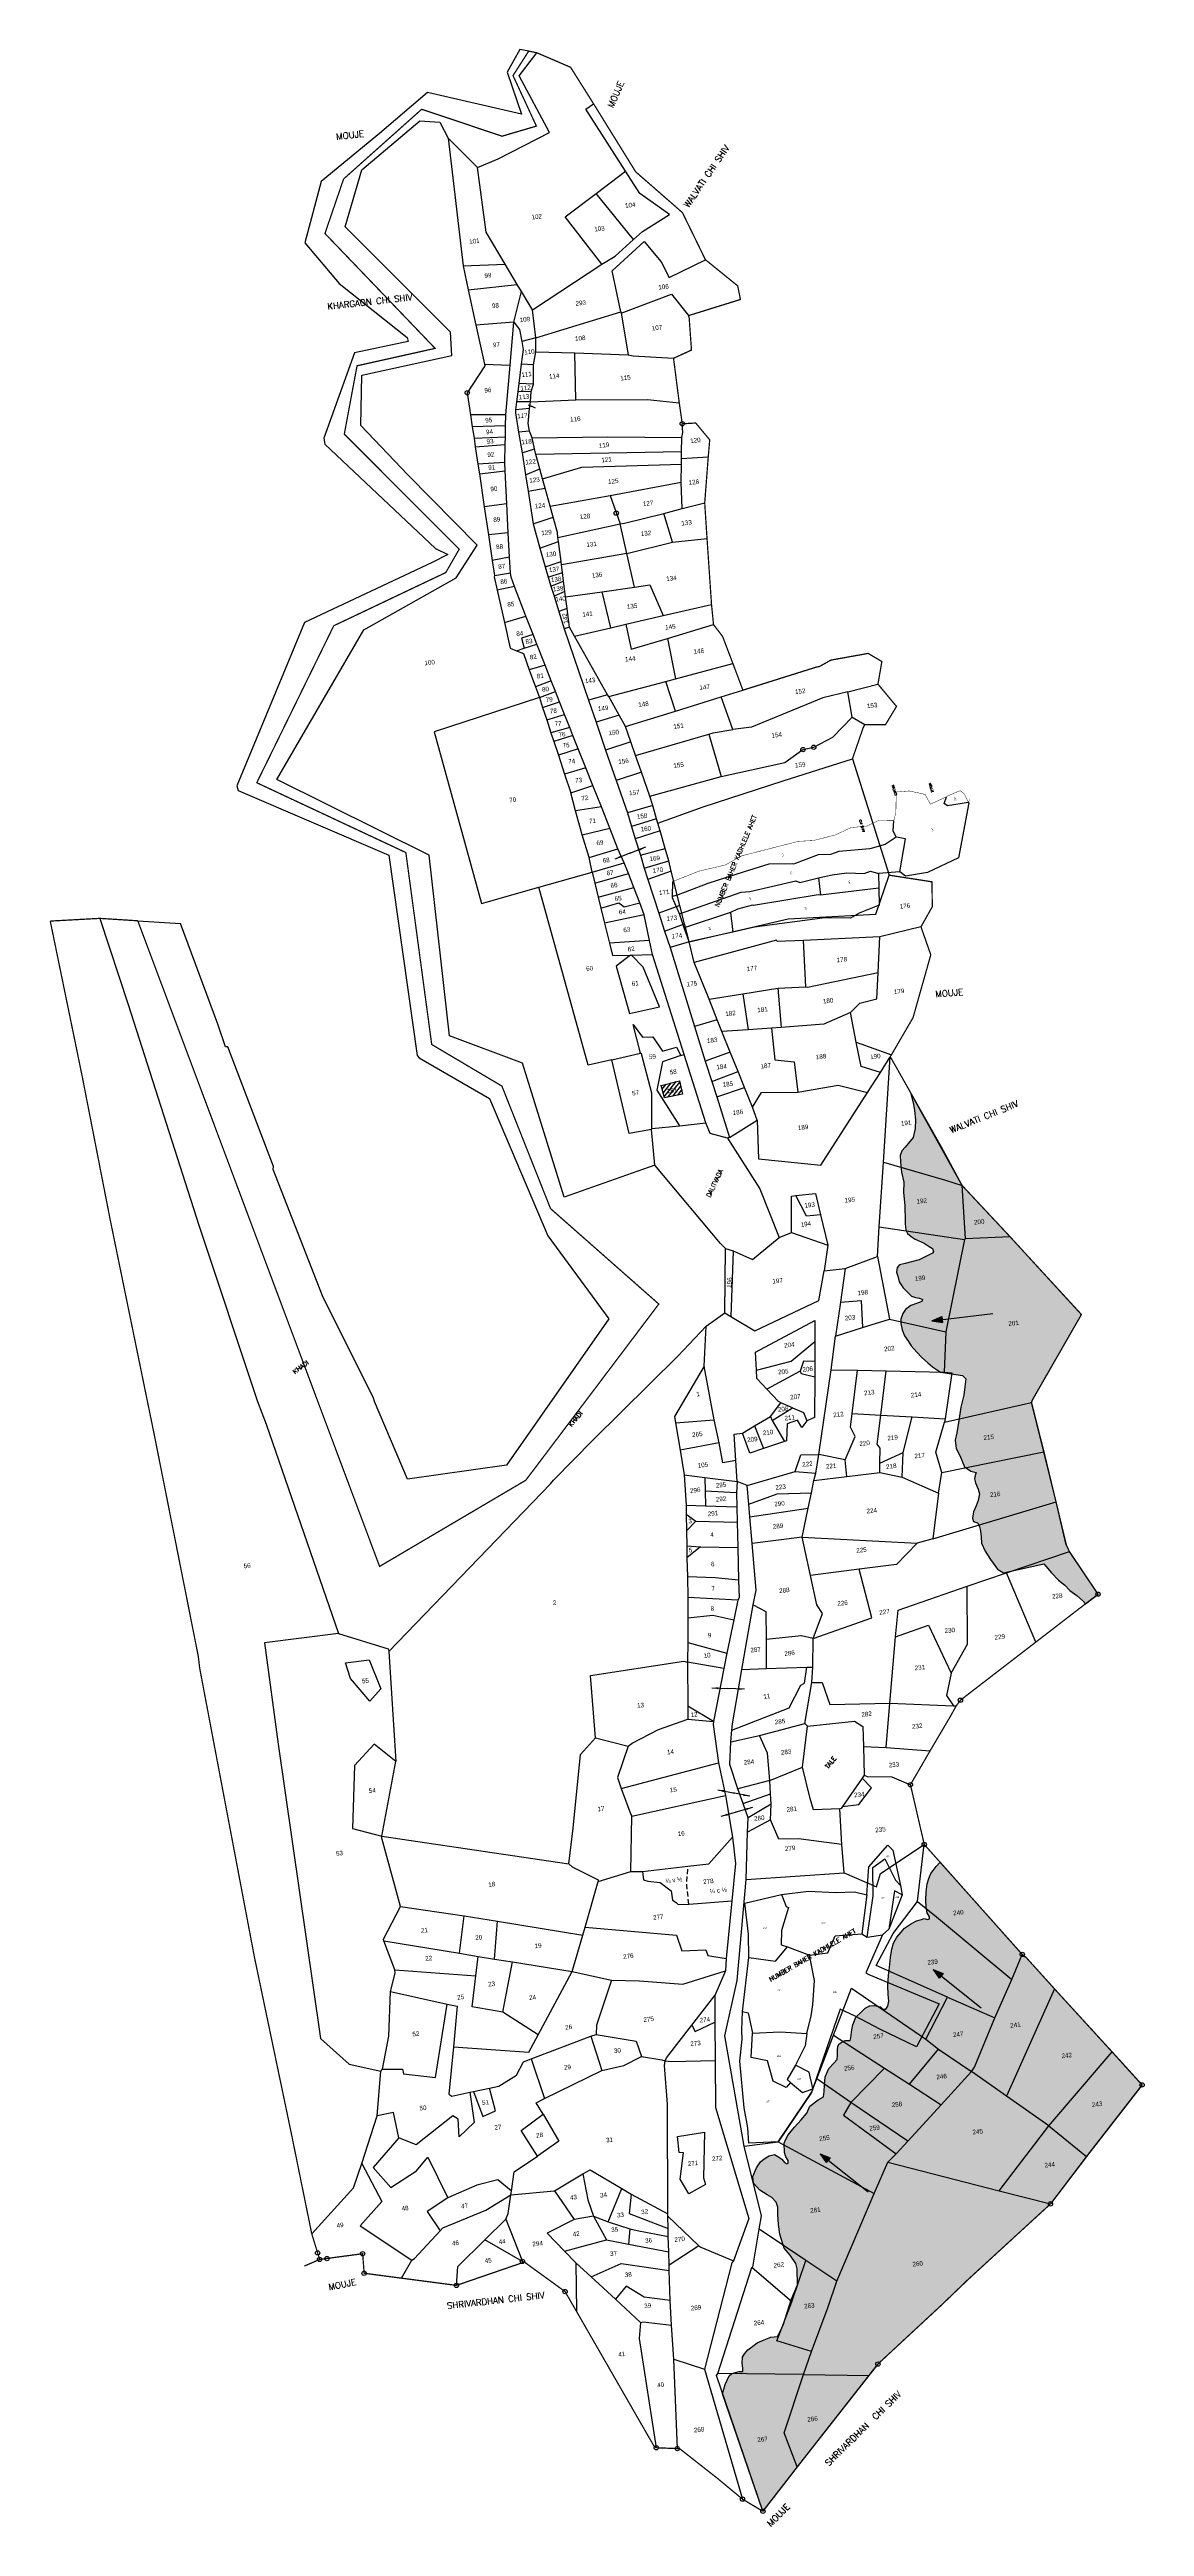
# Model space of a CAD drawing. Header units: metres. Extents: x 288003 to 289095, y 1998718 to 2001191.
import ezdxf
from ezdxf.enums import TextEntityAlignment as Align

# ---------------------------------------------------------------- set-up
doc = ezdxf.new("R2010")
doc.units = ezdxf.units.M
doc.header["$MEASUREMENT"] = 0
for name, pattern in [('DASHDOT', [1, 0.5, -0.25, 0, -0.25]), ('DASHED', [0.75, 0.5, -0.25]), ('DIVIDE', [1.25, 0.5, -0.25, 0, -0.25, 0, -0.25])]:
    doc.linetypes.add(name, pattern=pattern)
for name, color, linetype in [('OFF', 1, 'Continuous'), ('OTHERS', 1, 'Continuous'), ('POLY_HATCH', 12, 'Continuous'), ('POLY_PARCEL', 6, 'Continuous'), ('POLY_ROAD', 30, 'Continuous'), ('POLY_SUBPARCEL', 6, 'DASHED'), ('POLY_WATER', 4, 'Continuous'), ('SYM_ARROW', 1, 'Continuous'), ('SYM_STONE', 1, 'Continuous'), ('TEXT_MAPIN', 7, 'Continuous'), ('TEXT_MAPOUT', 7, 'Continuous'), ('TEXT_PARCEL', 7, 'Continuous'), ('V_BOUND_LINE', 7, 'Continuous'), ('V_BOUND_STREAM_LINE', 7, 'DASHDOT'), ('V_DIVIDE_LINE', 7, 'DIVIDE')]:
    doc.layers.add(name, color=color, linetype=linetype)
doc.styles.get("Standard").update_dxf_attribs({"font": 'simplex.shx'})
doc.styles.add('TEXT_MAP', font='')
doc.styles.get('TEXT_MAP').set_extended_font_data('Kruti Dev 050')
doc.dimstyles.get("Standard").update_dxf_attribs({"dimtxt": 0.18, "dimasz": 0.18, "dimexe": 0.18, "dimexo": 0.0625, "dimgap": 0.09, "dimtad": 0, "dimtih": 1, "dimtoh": 1, "dimdec": 4, "dimzin": 0, "dimdsep": 46, "dimtxsty": 'Standard', "dimcen": 0.09, "dimadec": 0, "dimazin": 0, "dimtfac": 1, "dimtdec": 4, "dimtofl": 0, "dimtmove": 0, "dimatfit": 3, "dimfxl": 1, "dimtolj": 1, "dimtzin": 0, "dimarcsym": 0})
pattern_1 = [(6.39302, (287544.376, 1998327.5496), (2.78166, 3.483655), [3.15226, -3.15226]), (96.39302, (287547.5086, 1998327.9006), (-3.483655, 2.78166), [3.15226, -3.15226])]

# ---------------------------------------------------------------- blocks, each defined once
blk = doc.blocks.new('STONE')
blk.add_circle((0, 0), 0.851)
blk = doc.blocks.new('ARROWASPECT')
h = blk.add_hatch(color=256)
h.paths.add_polyline_path([(2.85, -2.85), (3.72, -1.98), (0, 0)])
h.paths.add_polyline_path([(0, 0), (1.98, -3.72), (2.85, -2.85)])
for points in [[(0, 0), (17.15, -17.15)], [(0, 0), (1.98, -3.72)], [(0, 0), (3.72, -1.98)], [(3.72, -1.98), (1.98, -3.72)]]:
    blk.add_lwpolyline(points)
blk = doc.blocks.new('236523')
at = {"layer": 'POLY_PARCEL'}
for points in [[(213.7, 998.9), (216.8, 1029.2), (237.9, 1052.1), (243, 1046.6), (250.4, 1008.1)], [(213.1, 952.9), (220.7, 997.8), (221.1, 1028.3), (234.1, 1037.3), (245.2, 1014.1), (250.4, 1008.1)], [(81.7, 992.6), (121.7, 1001.1)], [(84.7, 933.9), (85, 959.2), (81.7, 992.6)], [(121.7, 1001.1), (126.3, 988.1), (128.8, 986.8), (120.7, 962.1), (120.2, 946.7), (126.8, 944.4)], [(121.7, 1001.1), (150.8, 1004.3), (179.9, 1002.2), (200.5, 1002.3), (213.7, 998.9)], [(213.7, 998.9), (213.6, 996.3), (207.5, 956.8)], [(252.2, 998.2), (244, 1002.7), (236.8, 961.1)], [(252.2, 998.2), (236.8, 961.1)], [(250.4, 1008.1), (252.2, 998.2)], [(84.7, 933.9), (113.6, 929.1), (126.8, 944.4)], [(126.8, 944.4), (150.5, 934.8)], [(150.5, 934.8), (170.2, 937.1), (178.8, 955.1), (207.5, 956.8)], [(229.9, 955.4), (210.9, 914.4), (214.2, 912.7), (289.7, 879.4), (264, 833.1), (224.8, 853.2), (198.5, 867.7), (182.6, 875.9), (151.1, 790.6)], [(207.5, 956.8), (213.1, 952.9)], [(213.1, 952.9), (229.9, 955.4)], [(236.8, 961.1), (229.9, 955.4)], [(76.8, 875.4), (84.7, 933.9)], [(145.9, 850.2), (151, 869.3), (152.8, 881), (155.4, 907.4), (150.5, 934.8)], [(80.6, 732.7), (80, 749.5), (76.3, 771.1), (72.6, 821.6), (75.6, 845.4), (75.6, 855.2), (76.8, 875.4)], [(76.8, 875.4), (83, 874), (87.2, 851.6)], [(126.9, 797.6), (122.4, 792.1), (108.4, 799.4), (102.7, 821.4), (85.2, 825.5), (87.2, 851.6)], [(87.2, 851.6), (116.9, 852.7), (145.9, 850.2)], [(145.9, 850.2), (143.6, 837), (133, 816.2)], [(133, 816.2), (123.4, 800.8), (126.9, 797.6)], [(151.1, 790.6), (147.3, 808.4), (133, 816.2)], [(151, 790.2), (149.5, 786.3), (112.4, 733.7), (80.6, 732.7)], [(126.9, 797.6), (139.8, 786.3), (151, 790.2)], [(151.1, 790.6), (151, 790.2)]]:
    blk.add_lwpolyline(points, dxfattribs=at)
at = {"layer": 'TEXT_PARCEL', "style": 'TEXT_MAP'}
for s, p in [('236', (237, 1039.8)), ('237', (231.5, 995.4)), ('238', (246.7, 995.7)), ('250', (103.1, 965.3)), ('249', (166.3, 969.7)), ('251', (117.1, 897.6)), ('248', (177.2, 894.3)), ('253', (115.1, 826.3)), ('252', (102.7, 777.3)), ('254', (136.3, 801.4))]:
    blk.add_text(s, height=1.8, dxfattribs=at).set_placement(p, align=Align.MIDDLE)
blk = doc.blocks.new('TEXTDOUBLEARROW')
for points in [[(-6.63, 0.01), (0.2, 0.01)], [(6.25, 0.01), (-0.58, 0.01)]]:
    blk.add_leader(points, dimstyle='Standard', override={"dimtxt": 2.5, "dimasz": 2.5, "dimexe": 1.25, "dimexo": 0.625, "dimgap": 0.625, "dimtad": 1, "dimtih": 0, "dimtoh": 0, "dimzin": 8, "dimcen": 2.5, "dimtofl": 1})

msp = doc.modelspace()

# ---------------------------------------------------------------- hatches: boundary and pattern name
at = {"layer": 'OTHERS'}
h = msp.add_hatch(dxfattribs=at)
h.set_pattern_fill('ANSI31', color=256, scale=25.218079, angle=6.393, style=0)
h.set_pattern_definition([(51.39302, (287544.376, 1998327.5496), (-2.463316, 1.9669307), [])])
h.paths.add_polyline_path([(288631.8, 2000161), (288613.3, 2000156.5), (288616.7, 2000144.2), (288634.8, 2000147.8)])
at = {"layer": 'POLY_HATCH'}
h = msp.add_hatch(dxfattribs=at)
h.set_pattern_fill('ZIGZAG', color=256, scale=25.218079, angle=6.393, style=0)
h.set_pattern_definition(pattern_1)
h.paths.add_polyline_path([(288961.1, 2000005.8), (288913.7, 2000056.5), (288862.2, 2000149.5), (288865, 2000137.8), (288866, 2000131.4), (288867.1, 2000122.2), (288866.9, 2000113.5), (288864.7, 2000104.5), (288860.1, 2000098.8), (288856.8, 2000094.9), (288853.4, 2000091), (288851.7, 2000086.4), (288852.2, 2000079.7), (288853.3, 2000070), (288855.5, 2000059.9), (288855.3, 2000049.5), (288856.5, 2000036.6), (288856.6, 2000033.3), (288856.8, 2000024.1), (288856.9, 2000018.6), (288857.6, 2000011.9), (288859.3, 2000008.5), (288862.7, 2000005.7), (288866.8, 2000002.9), (288875.9, 1999999), (288880.9, 1999995.8), (288884.2, 1999993.7), (288885.3, 1999989.7), (288874.9, 1999984.2), (288870.7, 1999982.4), (288863.3, 1999980.4), (288856.7, 1999978.6), (288851.1, 1999977.2), (288848.7, 1999974.7), (288848.1, 1999970), (288849.4, 1999966.1), (288850.8, 1999960.5), (288854.8, 1999954.4), (288859.1, 1999950), (288863.3, 1999946.1), (288867, 1999944.9), (288871.2, 1999944), (288874, 1999942.9), (288873.5, 1999940.7), (288868.2, 1999938.8), (288862.5, 1999936.7), (288857.2, 1999932.6), (288854.4, 1999928.8), (288852.6, 1999923.1), (288852.5, 1999918.7), (288854, 1999912.4), (288856.3, 1999906.4), (288860.2, 1999900.8), (288861.9, 1999898), (289012, 1999891.8), (289032.6, 1999927.7)])
h = msp.add_hatch(dxfattribs=at)
h.set_pattern_fill('ZIGZAG', color=256, scale=25.218079, angle=6.393, style=0)
h.set_pattern_definition(pattern_1)
h.paths.add_polyline_path([(289007.3, 1999740.8), (288995.3, 1999790.6), (288982.9, 1999839.9), (288983.8, 1999842.5), (289012, 1999891.8), (288861.9, 1999898), (288862.9, 1999896.5), (288868.5, 1999890.3), (288873.2, 1999885.1), (288879.3, 1999879.5), (288884.1, 1999875.4), (288892, 1999870.1), (288913.9, 1999866.8), (288917.3, 1999863.7), (288916.3, 1999855.7), (288915.3, 1999847.4), (288912.3, 1999835.3), (288910.5, 1999821.8), (288908.3, 1999809.8), (288906.7, 1999802.3), (288907.6, 1999793.9), (288911.4, 1999787), (288916, 1999775.8), (288922.2, 1999771.3), (288927.5, 1999770), (288926.8, 1999766.9), (288926, 1999763.8), (288927, 1999759.6), (288929.6, 1999753.5), (288931, 1999748.7), (288929.8, 1999742), (288927.7, 1999736.9), (288925.1, 1999730.9), (288923.9, 1999724.5), (288925.1, 1999721.3), (288929, 1999719.9), (288931.1, 1999716), (288931.9, 1999711.5), (288932.5, 1999705.8), (288932.9, 1999699.6), (288936.6, 1999691.6), (288942.1, 1999683.2), (288948.9, 1999673.6), (288954.8, 1999669.9), (288995.3, 1999678.9), (289002.9, 1999669.9), (289009.7, 1999662.5), (289016, 1999657.5), (289021.2, 1999652.1), (289028, 1999647.4), (289034.1, 1999642.1), (289036.6, 1999638.9), (289049.2, 1999648.6), (289020.6, 1999691.3), (289017.6, 1999697.8)])
h = msp.add_hatch(dxfattribs=at)
h.set_pattern_fill('ZIGZAG', color=256, scale=25.218079, angle=6.393, style=0)
h.set_pattern_definition(pattern_1)
h.paths.add_polyline_path([(288977.2, 1999286.3), (288973.6, 1999289), (288891.6, 1999381), (288887.6, 1999376.8), (288884.9, 1999372.7), (288882.3, 1999369.8), (288880.4, 1999364.8), (288878.9, 1999359.3), (288877.7, 1999351.4), (288877.3, 1999343.1), (288877.8, 1999336.2), (288878.9, 1999330.5), (288881.8, 1999324.9), (288879.2, 1999323.9), (288875.9, 1999324.8), (288873, 1999324), (288868.1, 1999322.4), (288862.3, 1999319.3), (288856.1, 1999315.2), (288852.9, 1999311.1), (288848.6, 1999306.3), (288845.3, 1999300.1), (288843.7, 1999294.2), (288842.3, 1999285.8), (288841.2, 1999276), (288840.3, 1999267.9), (288839.5, 1999258), (288840, 1999249), (288840.5, 1999242.4), (288839.5, 1999237.2), (288837.7, 1999234.4), (288834.7, 1999234.3), (288832.1, 1999236.7), (288826.3, 1999237.9), (288821.6, 1999237.6), (288817, 1999235.2), (288813.4, 1999231.6), (288811.3, 1999229.7), (289062.1, 1999118.7), (289093.1, 1999158.7), (289063.3, 1999191.6), (289005.9, 1999254.5)])
h = msp.add_hatch(dxfattribs=at)
h.set_pattern_fill('ZIGZAG', color=256, scale=25.218079, angle=6.393, style=0)
h.set_pattern_definition(pattern_1)
h.paths.add_polyline_path([(288811.3, 1999229.7), (288807.7, 1999226.2), (288804.8, 1999218.7), (288803.5, 1999213.8), (288802.8, 1999205.7), (288801.9, 1999203), (288796.9, 1999203.2), (288794.6, 1999202.1), (288790.9, 1999199.6), (288789.8, 1999197.3), (288789.5, 1999193), (288789.5, 1999188.1), (288788.9, 1999184), (288785.6, 1999180.4), (288780.6, 1999175.1), (288777.2, 1999166.7), (288776.3, 1999158.3), (288775.9, 1999152.2), (288775.5, 1999146.8), (288769.9, 1999143.8), (288761.9, 1999137.5), (288758.9, 1999130.6), (288753, 1999124), (288746.6, 1999116.4), (288740.3, 1999109), (288737.8, 1999104.5), (288736.1, 1999100.6), (288736.4, 1999091.3), (288737.9, 1999086.9), (288740.2, 1999083.2), (288739.9, 1999079), (288736.4, 1999081.4), (288733.9, 1999084.6), (288729.9, 1999087.4), (288726.5, 1999089.1), (288721.3, 1999088), (288716.3, 1999084.8), (288712.7, 1999082), (288708.5, 1999075.9), (288705, 1999067.3), (288705.4, 1999060.5), (288711.9, 1999053.5), (288719.3, 1999049), (288723.9, 1999046.3), (288728.1, 1999041.7), (288729.8, 1999036.6), (288729.8, 1999029.4), (288730.3, 1999020.1), (288882.1, 1998928.7), (288893.8, 1998939.6), (288919, 1998963.9), (289001.8, 1999039.9), (289037.7, 1999087.3), (289062.1, 1999118.7)])
h = msp.add_hatch(dxfattribs=at)
h.set_pattern_fill('ZIGZAG', color=256, scale=25.218079, angle=6.393, style=0)
h.set_pattern_definition(pattern_1)
h.paths.add_polyline_path([(288730.3, 1999020.1), (288730.4, 1999019.3), (288731.7, 1999009.6), (288736.2, 1998995.8), (288742.3, 1998988.7), (288747.8, 1998980.5), (288749.2, 1998975.1), (288749.5, 1998959.3), (288743.2, 1998944.2), (288735.1, 1998919), (288729.4, 1998907.7), (288722.9, 1998907), (288716.2, 1998904.4), (288709.1, 1998901.2), (288705, 1998897.8), (288700, 1998894.3), (288696.5, 1998890.2), (288694.5, 1998886.8), (288694.1, 1998880.9), (288694.9, 1998875.9), (288695, 1998872.7), (288691.3, 1998872.6), (288684, 1998870.7), (288681.4, 1998868.3), (288677.2, 1998859.8), (288674.8, 1998850.3), (288714.9, 1998733.1), (288749.2, 1998777.5), (288820.6, 1998868.7), (288829.6, 1998880), (288882.1, 1998928.7)])

# ---------------------------------------------------------------- linework, layer by layer
at = {"layer": 'OFF'}
for points in [[(288481.3, 2001188.9), (288472.6, 2001190.5)], [(288804.2, 2000482.4), (288841, 2000366.3)], [(288091.4, 2000320.8), (288134.1, 2000318.2)], [(288699.3, 1999757.2), (288689.2, 1999761.1)]]:
    msp.add_lwpolyline(points, dxfattribs=at)
at = {"layer": 'POLY_HATCH'}
for points in [[(288862.2, 2000149.5), (288865, 2000137.8), (288866, 2000131.4), (288867.1, 2000122.2), (288866.9, 2000113.5), (288864.7, 2000104.5), (288860.1, 2000098.8), (288856.8, 2000094.9), (288853.4, 2000091), (288851.7, 2000086.4), (288852.2, 2000079.7), (288853.3, 2000070), (288855.5, 2000059.9), (288855.3, 2000049.5), (288856.5, 2000036.6), (288856.6, 2000033.3), (288856.8, 2000024.1), (288856.9, 2000018.6), (288857.6, 2000011.9), (288859.3, 2000008.5), (288862.7, 2000005.7), (288866.8, 2000002.9), (288875.9, 1999999), (288880.9, 1999995.8), (288884.2, 1999993.7), (288885.1, 1999990.5), (288884.2, 1999989), (288874.9, 1999984.2), (288870.7, 1999982.4), (288863.3, 1999980.4), (288856.7, 1999978.6), (288851.1, 1999977.2), (288848.7, 1999974.7), (288848.1, 1999970), (288849.4, 1999966.1), (288850.8, 1999960.5), (288854.8, 1999954.4), (288859.1, 1999950), (288863.3, 1999946.1), (288867, 1999944.9), (288871.2, 1999944), (288874, 1999942.9), (288873.5, 1999940.7), (288868.2, 1999938.8), (288862.5, 1999936.7), (288857.2, 1999932.6), (288854.4, 1999928.8), (288852.6, 1999923.1), (288852.5, 1999918.7), (288854, 1999912.4), (288856.3, 1999906.4), (288860.2, 1999900.8), (288862.9, 1999896.5), (288868.5, 1999890.3), (288873.2, 1999885.1), (288879.3, 1999879.5), (288884.1, 1999875.4), (288892, 1999870.1), (288913.9, 1999866.8), (288917.3, 1999863.7), (288916.3, 1999855.7), (288915.3, 1999847.4), (288912.3, 1999835.3), (288910.5, 1999821.8), (288908.3, 1999809.8), (288906.7, 1999802.3), (288907.6, 1999793.9), (288911.4, 1999787), (288916, 1999775.8), (288922.2, 1999771.3), (288927.5, 1999770), (288926.8, 1999766.9), (288926, 1999763.8), (288927, 1999759.6), (288929.6, 1999753.5), (288931, 1999748.7), (288929.8, 1999742), (288927.7, 1999736.9), (288925.1, 1999730.9), (288923.9, 1999724.5), (288925.1, 1999721.3), (288929, 1999719.9), (288931.1, 1999716), (288931.9, 1999711.5), (288932.5, 1999705.8), (288932.9, 1999699.6), (288936.6, 1999691.6), (288942.1, 1999683.2), (288948.9, 1999673.6), (288954.8, 1999669.9), (288995.3, 1999678.9), (289002.9, 1999669.9), (289009.7, 1999662.5), (289016, 1999657.5), (289021.2, 1999652.1), (289028, 1999647.4), (289034.1, 1999642.1), (289036.6, 1999638.9), (289049.2, 1999648.6), (289020.6, 1999691.3), (289017.6, 1999697.8), (289007.3, 1999740.8), (288995.3, 1999790.6), (288982.9, 1999839.9), (288983.8, 1999842.5), (289032.6, 1999927.7), (288961.1, 2000005.8), (288913.7, 2000056.5), (288862.2, 2000149.5)], [(288714.9, 1998733.1), (288674.8, 1998850.3), (288677.2, 1998859.8), (288681.4, 1998868.3), (288684, 1998870.7), (288691.3, 1998872.6), (288695, 1998872.7), (288694.9, 1998875.9), (288694.1, 1998880.9), (288694.5, 1998886.8), (288696.5, 1998890.2), (288700, 1998894.3), (288705, 1998897.8), (288709.1, 1998901.2), (288716.2, 1998904.4), (288722.9, 1998907), (288729.4, 1998907.7), (288735.1, 1998919), (288743.2, 1998944.2), (288749.5, 1998959.3), (288749.2, 1998975.1), (288747.8, 1998980.5), (288742.3, 1998988.7), (288736.2, 1998995.8), (288731.7, 1999009.6), (288730.4, 1999019.3), (288729.8, 1999029.4), (288729.8, 1999036.6), (288728.1, 1999041.7), (288723.9, 1999046.3), (288719.3, 1999049), (288711.9, 1999053.5), (288705.4, 1999060.5), (288705, 1999067.3), (288708.5, 1999075.9), (288712.7, 1999082), (288716.3, 1999084.8), (288721.3, 1999088), (288726.5, 1999089.1), (288729.9, 1999087.4), (288733.9, 1999084.6), (288736.4, 1999081.4), (288738.7, 1999079.8), (288740, 1999080.5), (288740.2, 1999083.2), (288737.9, 1999086.9), (288736.4, 1999091.3), (288736.1, 1999100.6), (288737.8, 1999104.5), (288740.3, 1999109), (288746.6, 1999116.4), (288753, 1999124), (288758.9, 1999130.6), (288761.9, 1999137.5), (288769.9, 1999143.8), (288775.5, 1999146.8), (288775.9, 1999152.2), (288776.3, 1999158.3), (288777.2, 1999166.7), (288780.6, 1999175.1), (288785.6, 1999180.4), (288788.9, 1999184), (288789.5, 1999188.1), (288789.5, 1999193), (288789.8, 1999197.3), (288790.9, 1999199.6), (288794.6, 1999202.1), (288796.9, 1999203.2), (288800.4, 1999203), (288802, 1999203.2), (288802.8, 1999205.7), (288803.5, 1999213.8), (288804.8, 1999218.7), (288807.7, 1999226.2), (288813.4, 1999231.6), (288817, 1999235.2), (288821.6, 1999237.6), (288826.3, 1999237.9), (288832.1, 1999236.7), (288834.7, 1999234.3), (288837.7, 1999234.4), (288839.5, 1999237.2), (288840.5, 1999242.4), (288840, 1999249), (288839.5, 1999258), (288840.3, 1999267.9), (288841.2, 1999276), (288842.3, 1999285.8), (288843.7, 1999294.2), (288845.3, 1999300.1), (288848.6, 1999306.3), (288852.9, 1999311.1), (288856.1, 1999315.2), (288862.3, 1999319.3), (288868.1, 1999322.4), (288873, 1999324), (288875.9, 1999324.8), (288879.2, 1999323.9), (288881.2, 1999324.6), (288881, 1999326.5), (288878.9, 1999330.5), (288877.8, 1999336.2), (288877.3, 1999343.1), (288877.7, 1999351.4), (288878.9, 1999359.3), (288880.4, 1999364.8), (288882.3, 1999369.8), (288884.9, 1999372.7), (288887.6, 1999376.8), (288891.6, 1999381), (288973.6, 1999289), (288977.2, 1999286.3), (289005.9, 1999254.5), (289063.3, 1999191.6), (289093.1, 1999158.7), (289037.7, 1999087.3), (289001.8, 1999039.9), (288919, 1998963.9), (288893.8, 1998939.6), (288829.6, 1998880), (288820.6, 1998868.7), (288749.2, 1998777.5), (288714.9, 1998733.1)]]:
    msp.add_lwpolyline(points, dxfattribs=at)
at = {"layer": 'POLY_PARCEL'}
for points in [[(288577.9, 2001069), (288538.2, 2001130.9), (288546, 2001136.4)], [(288401, 2001102), (288415.8, 2000974.5)], [(288457.8, 2000976.4), (288439, 2001008.1), (288430.1, 2001072.7)], [(288548.6, 2001046.8), (288577.9, 2001069)], [(288585.8, 2001001), (288594.9, 2001008.9), (288621.7, 2001026), (288592.2, 2001046.9), (288577.9, 2001069)], [(288554.3, 2000976.1), (288517.8, 2001023.5), (288548.6, 2001046.8)], [(288585.8, 2001001), (288548.6, 2001046.8)], [(288554.3, 2000976.1), (288567.7, 2000984.4), (288585.8, 2001001)], [(288573.2, 2000928.6), (288564.6, 2000969.7), (288596.4, 2000999), (288613.6, 2000978.7), (288621.5, 2000962.9), (288657.6, 2000980.7)], [(288415.8, 2000974.5), (288457.8, 2000976.4)], [(288415.8, 2000974.5), (288421, 2000950.6)], [(288469.9, 2000956), (288457.8, 2000976.4)], [(288485, 2000930.6), (288554.3, 2000976.1)], [(288421, 2000950.6), (288469.9, 2000956)], [(288421, 2000950.6), (288428.7, 2000915.2)], [(288466.6, 2000918.2), (288474, 2000949)], [(288474, 2000949), (288469.9, 2000956)], [(288485, 2000930.6), (288474, 2000949)], [(288488.4, 2000902.8), (288485, 2000930.6)], [(288488.4, 2000902.8), (288573.2, 2000928.6)], [(288573.2, 2000928.6), (288573.4, 2000927.4)], [(288573.4, 2000927.4), (288623.8, 2000946.3), (288640.8, 2000924.9)], [(288573.4, 2000927.4), (288580.7, 2000885.8)], [(288466.6, 2000918.2), (288428.7, 2000915.2)], [(288428.7, 2000915.2), (288437.2, 2000876.5)], [(288488.4, 2000902.8), (288474.4, 2000899.1)], [(288488.5, 2000888.6), (288488.4, 2000902.8)], [(288437.2, 2000876.5), (288437.6, 2000874.8), (288420.1, 2000847.9), (288423.4, 2000825.8)], [(288437.2, 2000876.5), (288462.9, 2000875.6)], [(288486, 2000875.7), (288473.8, 2000876.3)], [(288486, 2000875.7), (288488.5, 2000888.6)], [(288486, 2000856.4), (288486, 2000875.7)], [(288488.5, 2000888.6), (288527.2, 2000887.9)], [(288528.4, 2000840.7), (288527.2, 2000887.9)], [(288527.2, 2000887.9), (288580.7, 2000885.8)], [(288580.7, 2000885.8), (288585.5, 2000884.9), (288625.8, 2000882.3)], [(288486, 2000856.4), (288471.5, 2000857.1)], [(288483.2, 2000839), (288483.9, 2000849), (288486, 2000856.4)], [(288458.5, 2000825.7), (288423.4, 2000825.8)], [(288423.4, 2000825.8), (288425.1, 2000813.9)], [(288482.2, 2000832.1), (288468.3, 2000830.9)], [(288483.2, 2000839), (288469.3, 2000838.9)], [(288483.9, 2000849), (288470.5, 2000848.8)], [(288482.1, 2000809.5), (288480.7, 2000817.1), (288482.2, 2000832.1)], [(288482.2, 2000832.1), (288483.2, 2000839)], [(288483.2, 2000839), (288528.4, 2000840.7)], [(288528.4, 2000840.7), (288599.7, 2000841.2), (288631.5, 2000837.9)], [(288458.3, 2000815), (288425.1, 2000813.9)], [(288425.1, 2000813.9), (288426.8, 2000802.5)], [(288426.8, 2000802.5), (288458.1, 2000803.8)], [(288426.8, 2000802.5), (288428.1, 2000794)], [(288482.1, 2000809.5), (288471.3, 2000808.7)], [(288484.8, 2000802.8), (288482.1, 2000809.5)], [(288484.8, 2000802.8), (288560.3, 2000803.8), (288634.2, 2000803.2)], [(288487.1, 2000792), (288484.8, 2000802.8)], [(288633.7, 2000788.8), (288634.2, 2000803.2)], [(288634.2, 2000803.2), (288635, 2000808.1), (288634.5, 2000816.9)], [(288428.1, 2000794), (288457.9, 2000796.1)], [(288428.1, 2000794), (288430.7, 2000776.7)], [(288457.5, 2000778.3), (288430.7, 2000776.7)], [(288430.7, 2000776.7), (288432.1, 2000767)], [(288474.7, 2000788), (288487.1, 2000792)], [(288488.4, 2000786.1), (288487.1, 2000792)], [(288633.7, 2000788.8), (288488.4, 2000786.1)], [(288492.3, 2000771.9), (288488.4, 2000786.1)], [(288495.1, 2000761.9), (288534.4, 2000773.6), (288633.6, 2000776.6)], [(288633.5, 2000758.8), (288633.6, 2000776.6)], [(288633.6, 2000782.1), (288633.7, 2000788.8)], [(288660.4, 2000783.6), (288633.6, 2000782.1)], [(288633.6, 2000776.6), (288633.6, 2000782.1)], [(288432.1, 2000767), (288457.9, 2000769.8)], [(288432.1, 2000767), (288437, 2000734)], [(288478.2, 2000765.8), (288492.3, 2000771.9)], [(288480.7, 2000749.7), (288497.6, 2000752.8)], [(288495.1, 2000761.9), (288492.3, 2000771.9)], [(288497.6, 2000752.8), (288495.1, 2000761.9)], [(288502.6, 2000734.8), (288497.6, 2000752.8)], [(288562.6, 2000745.2), (288633.5, 2000758.8)], [(288634.5, 2000732.2), (288633.5, 2000758.8)], [(288459.4, 2000737), (288437, 2000734)], [(288437, 2000734), (288441.2, 2000706)], [(288502.6, 2000734.8), (288562.6, 2000745.2)], [(288505.6, 2000723.7), (288502.6, 2000734.8)], [(288562.6, 2000745.2), (288572.5, 2000716.9)], [(288572.5, 2000716.9), (288577, 2000717.6), (288616, 2000727.4)], [(288616, 2000727.4), (288634.5, 2000732.2)], [(288624.9, 2000698.8), (288616, 2000727.4)], [(288634.5, 2000732.2), (288656.9, 2000738)], [(288460.7, 2000708), (288441.2, 2000706)], [(288441.2, 2000706), (288445, 2000680.3)], [(288485.8, 2000717.1), (288505.6, 2000723.7)], [(288510.5, 2000703.3), (288509.9, 2000708.3), (288505.6, 2000723.7)], [(288510.5, 2000703.3), (288572.5, 2000716.9)], [(288511, 2000699.5), (288510.5, 2000703.3)], [(288579.2, 2000687.4), (288572.5, 2000716.9)], [(288624.9, 2000698.8), (288659.2, 2000702.4)], [(288462.3, 2000683.7), (288445, 2000680.3)], [(288445, 2000680.3), (288447.2, 2000665.5)], [(288492.6, 2000692.9), (288511, 2000699.5)], [(288497.9, 2000674.1), (288513.6, 2000679.4)], [(288513.6, 2000679.4), (288511, 2000699.5)], [(288514, 2000676.1), (288513.6, 2000679.4)], [(288579.2, 2000687.4), (288514, 2000676.1)], [(288579.2, 2000687.4), (288624.9, 2000698.8)], [(288586.9, 2000653.8), (288579.2, 2000687.4)], [(288447.2, 2000665.5), (288446.8, 2000664.3), (288449.9, 2000650.7)], [(288447.2, 2000665.5), (288463.3, 2000668.2)], [(288467.2, 2000654.5), (288449.9, 2000650.7)], [(288500.7, 2000663.9), (288515, 2000668.5)], [(288503.5, 2000654.9), (288516.1, 2000659.9)], [(288515, 2000668.5), (288514, 2000676.1)], [(288516.1, 2000659.9), (288515, 2000668.5)], [(288517.4, 2000649.6), (288516.1, 2000659.9)], [(288554.6, 2000649.3), (288586.9, 2000653.8)], [(288586.9, 2000653.8), (288602.3, 2000656), (288615.4, 2000625.5)], [(288449.9, 2000650.7), (288457.2, 2000618.7)], [(288517.4, 2000649.6), (288506.6, 2000644.9)], [(288519.6, 2000632.6), (288511.3, 2000629.7)], [(288518.1, 2000644.1), (288517.4, 2000649.6)], [(288518.1, 2000644.1), (288554.6, 2000649.3)], [(288519.6, 2000632.6), (288518.1, 2000644.1)], [(288522, 2000613.9), (288519.6, 2000632.6)], [(288563.4, 2000613.3), (288554.6, 2000649.3)], [(288615.4, 2000625.5), (288663.7, 2000636.4)], [(288457.2, 2000618.7), (288478.6, 2000625)], [(288457.2, 2000618.7), (288463, 2000593), (288469.1, 2000590.4)], [(288485.7, 2000606.7), (288474.2, 2000602.9), (288476.7, 2000592.8)], [(288522, 2000613.9), (288516.7, 2000612.3)], [(288527.1, 2000604.9), (288522, 2000613.9)], [(288527.1, 2000604.9), (288563.4, 2000613.3)], [(288560, 2000546.5), (288527.1, 2000604.9)], [(288563.4, 2000613.3), (288578.3, 2000616.8)], [(288578.3, 2000616.8), (288615.4, 2000625.5)], [(288578.3, 2000616.8), (288583.6, 2000592), (288619.8, 2000602.6)], [(288619.8, 2000602.6), (288665.7, 2000616.5)], [(288619.8, 2000602.6), (288627.6, 2000562.3)], [(288469.1, 2000590.4), (288476.7, 2000592.8)], [(288469.1, 2000590.4), (288476, 2000587.5), (288481.8, 2000571.4)], [(288476.7, 2000592.8), (288489.5, 2000596.9)], [(288497.6, 2000576.1), (288481.8, 2000571.4)], [(288481.8, 2000571.4), (288488, 2000554.5)], [(288503.8, 2000560.4), (288488, 2000554.5)], [(288488, 2000554.5), (288492, 2000543.6)], [(288561.1, 2000544.6), (288618.1, 2000559.8)], [(288618.1, 2000559.8), (288627.6, 2000562.3)], [(288627.7, 2000530.1), (288618.1, 2000559.8)], [(288627.6, 2000562.3), (288685, 2000577.6)], [(288799.7, 2000549.2), (288829.7, 2000557)], [(288492, 2000543.6), (288387, 2000509.4), (288434.2, 2000337.9), (288491.4, 2000354.2)], [(288492, 2000543.6), (288508.1, 2000549.6)], [(288492, 2000543.6), (288495.2, 2000533.8)], [(288495.2, 2000533.8), (288512.1, 2000539.4)], [(288495.2, 2000533.8), (288499.3, 2000521.3)], [(288560, 2000546.5), (288541.1, 2000540.9)], [(288561.1, 2000544.6), (288560, 2000546.5)], [(288571.6, 2000526), (288561.1, 2000544.6)], [(288578, 2000514.7), (288627.7, 2000530.1)], [(288627.7, 2000530.1), (288673.3, 2000544.2)], [(288673.3, 2000544.2), (288695, 2000551)], [(288685.1, 2000511.7), (288673.3, 2000544.2)], [(288799.7, 2000549.2), (288774.8, 2000543.4), (288703.6, 2000514), (288685.1, 2000511.7)], [(288804.1, 2000524), (288799.7, 2000549.2)], [(288499.3, 2000521.3), (288517.1, 2000526.7)], [(288499.3, 2000521.3), (288503.5, 2000508.5)], [(288522.2, 2000513.9), (288503.5, 2000508.5)], [(288503.5, 2000508.5), (288506.4, 2000499.8)], [(288525.5, 2000505.7), (288506.4, 2000499.8)], [(288571.6, 2000526), (288548.6, 2000519)], [(288578, 2000514.7), (288571.6, 2000526)], [(288583.3, 2000499.3), (288578, 2000514.7)], [(288588, 2000485.8), (288661, 2000507)], [(288661, 2000507), (288665.4, 2000508.5), (288685.1, 2000511.7)], [(288661, 2000507), (288673.4, 2000464.7)], [(288673.4, 2000464.7), (288736.7, 2000478.8), (288754.8, 2000491.7), (288765.7, 2000494), (288784.8, 2000504.2), (288804.1, 2000524)], [(288804.1, 2000524), (288816.6, 2000516.7)], [(288506.4, 2000499.8), (288510.9, 2000486.1)], [(288530.7, 2000492.6), (288510.9, 2000486.1)], [(288510.9, 2000486.1), (288517, 2000467.3)], [(288583.3, 2000499.3), (288558.1, 2000491.1)], [(288588, 2000485.8), (288583.3, 2000499.3)], [(288593.7, 2000469.1), (288588, 2000485.8)], [(288610.2, 2000418.4), (288655.3, 2000434.4), (288735.1, 2000460.6), (288804.2, 2000482.4)], [(288538.3, 2000473.4), (288517, 2000467.3)], [(288517, 2000467.3), (288523.2, 2000448.6)], [(288523.2, 2000448.6), (288545.3, 2000455.9)], [(288593.7, 2000469.1), (288568.6, 2000460.8)], [(288602, 2000445.2), (288593.7, 2000469.1)], [(288602, 2000445.2), (288673.4, 2000464.7)], [(288528.1, 2000430.6), (288523.2, 2000448.6)], [(288553.8, 2000434.4), (288528.1, 2000430.6)], [(288534.8, 2000406.5), (288528.1, 2000430.6)], [(288605.1, 2000436), (288579.8, 2000428.4)], [(288605.1, 2000436), (288602, 2000445.2)], [(288608.9, 2000422.6), (288605.1, 2000436)], [(288919.9, 2000438.9), (288920.2, 2000438.6), (288909.9, 2000383.6), (288879.2, 2000369), (288857.2, 2000365.5), (288851.5, 2000369.5)], [(288919.9, 2000438.9), (288899.2, 2000435.6), (288895.7, 2000438), (288898.2, 2000444.6)], [(288534.8, 2000406.5), (288562.1, 2000413.4)], [(288541.5, 2000383.9), (288534.8, 2000406.5)], [(288608.9, 2000422.6), (288584, 2000414.8)], [(288612.4, 2000410.7), (288587.6, 2000402.7)], [(288610.2, 2000418.4), (288608.9, 2000422.6)], [(288612.4, 2000410.7), (288610.2, 2000418.4)], [(288617.5, 2000393.1), (288612.4, 2000410.7)], [(288847.8, 2000404.4), (288844.9, 2000410.6), (288845.4, 2000420.7)], [(288541.5, 2000383.9), (288570.3, 2000392.7)], [(288544.6, 2000369.4), (288541.5, 2000383.9)], [(288592.7, 2000386.2), (288617.5, 2000393.1)], [(288596.6, 2000373.2), (288621, 2000380.8)], [(288621, 2000380.8), (288617.5, 2000393.1)], [(288623.4, 2000370.2), (288621, 2000380.8)], [(288847.8, 2000404.4), (288837, 2000396.9), (288821.7, 2000392.6), (288790.7, 2000390.1), (288782.5, 2000386.8), (288770.2, 2000386.5), (288745.4, 2000377.2), (288744.8, 2000377.5), (288720.9, 2000377.4), (288696.2, 2000369.8), (288660.1, 2000357.9), (288630.5, 2000346.7), (288624.7, 2000345.1)], [(288851.5, 2000369.5), (288857.3, 2000402.5), (288847.8, 2000404.4)], [(288491.4, 2000354.2), (288544.6, 2000369.4)], [(288544.6, 2000369.4), (288576.6, 2000378.7)], [(288544.6, 2000369.4), (288547.3, 2000358.5)], [(288547.3, 2000358.5), (288580.8, 2000368)], [(288547.3, 2000358.5), (288550.7, 2000344.4)], [(288623.4, 2000370.2), (288600.1, 2000362)], [(288632.1, 2000336.2), (288623.4, 2000370.2)], [(288624.7, 2000345.1), (288625.1, 2000360)], [(288631.9, 2000327.9), (288693.3, 2000349.5), (288702, 2000349.9), (288747.9, 2000360.8), (288751.8, 2000358.9), (288770.5, 2000363.7)], [(288641.3, 2000299.9), (288740.3, 2000322.8), (288827.6, 2000327.5), (288841, 2000366.3)], [(288770.5, 2000363.7), (288771.7, 2000364.1), (288784, 2000366.5), (288798.7, 2000368.8), (288816.1, 2000367.9), (288822.4, 2000370.2), (288830.2, 2000367.9)], [(288770.5, 2000363.7), (288772.4, 2000346.4)], [(288851.5, 2000369.5), (288830.2, 2000367.9)], [(288830.2, 2000367.9), (288830.5, 2000353.3)], [(288564.2, 2000182.1), (288540.8, 2000176.6), (288491.4, 2000354.2)], [(288550.7, 2000344.4), (288586.1, 2000354)], [(288550.7, 2000344.4), (288553.4, 2000333.3)], [(288553.4, 2000333.3), (288571.4, 2000338.8), (288576.5, 2000334.7), (288592.1, 2000338.6)], [(288553.4, 2000333.3), (288557.1, 2000318.3)], [(288632.1, 2000336.2), (288611.1, 2000328.4)], [(288631.9, 2000327.9), (288624.7, 2000343.8), (288624.7, 2000345.1)], [(288636.8, 2000317.6), (288632.1, 2000336.2)], [(288772.4, 2000346.4), (288770.2, 2000346.6), (288705.6, 2000336.2), (288704.6, 2000336.4), (288689.5, 2000332.5), (288682.5, 2000329.2)], [(288830.5, 2000353.3), (288830.9, 2000336.5), (288810.9, 2000328.4), (288802.3, 2000323.3), (288776.7, 2000323.7), (288706.6, 2000314.4), (288684.9, 2000309.5)], [(288830.5, 2000353.3), (288772.4, 2000346.4)], [(288596.6, 2000326.9), (288557.1, 2000318.3)], [(288557.1, 2000318.3), (288561.9, 2000298.4)], [(288616.9, 2000310.5), (288636.8, 2000317.6)], [(288636.5, 2000313.8), (288631.9, 2000327.9)], [(288682.5, 2000329.2), (288636.5, 2000313.8)], [(288684.9, 2000309.5), (288641.3, 2000299.9), (288636.5, 2000313.8)], [(288641.3, 2000299.9), (288636.8, 2000317.6)], [(288682.5, 2000329.2), (288684.9, 2000309.5)], [(288872.6, 2000314.8), (288831.7, 2000304.9)], [(288601.8, 2000301.2), (288561.9, 2000298.4)], [(288561.9, 2000298.4), (288564.9, 2000286.2), (288582.9, 2000286.5)], [(288582.9, 2000286.5), (288568.6, 2000275.6), (288581.8, 2000228.4), (288611.7, 2000235), (288595.4, 2000274.4), (288584, 2000286.6)], [(288582.9, 2000286.5), (288584, 2000286.6)], [(288584, 2000286.6), (288604.7, 2000287)], [(288641.3, 2000299.9), (288622.3, 2000294)], [(288646.4, 2000279.2), (288641.3, 2000299.9)], [(288755.4, 2000301.2), (288729.1, 2000300.2), (288728.6, 2000301.6), (288646.4, 2000279.2)], [(288831.7, 2000304.9), (288755.4, 2000301.2)], [(288757.9, 2000254.8), (288755.4, 2000301.2)], [(288829.8, 2000269.2), (288831.7, 2000304.9)], [(288661.2, 2000242.4), (288646.4, 2000279.2)], [(288757.9, 2000254.8), (288759.4, 2000254.5), (288829.8, 2000269.2)], [(288802.4, 2000229.3), (288811.7, 2000238.4), (288828.5, 2000242.9), (288829.8, 2000269.2)], [(288661.2, 2000242.4), (288695, 2000247.8)], [(288669.4, 2000222), (288661.2, 2000242.4)], [(288695, 2000247.8), (288729.9, 2000253.6)], [(288695, 2000247.8), (288700.2, 2000212.1)], [(288729.9, 2000253.6), (288757.9, 2000254.8)], [(288729.9, 2000253.6), (288733, 2000214.4)], [(288592.9, 2000188.8), (288585.5, 2000217.3), (288594.8, 2000204.6), (288605.2, 2000205), (288614.7, 2000190.5), (288628.6, 2000194.7), (288633.2, 2000186.4)], [(288669.4, 2000222), (288646.8, 2000215.4)], [(288674.1, 2000210.4), (288669.4, 2000222)], [(288700.2, 2000212.1), (288674.1, 2000210.4)], [(288682.4, 2000189.7), (288674.1, 2000210.4)], [(288723.6, 2000213.7), (288700.2, 2000212.1)], [(288733, 2000214.4), (288723.6, 2000213.7)], [(288723.6, 2000213.7), (288726.9, 2000182), (288746.2, 2000180.1), (288749.7, 2000149.6)], [(288802.4, 2000229.3), (288775.6, 2000217.6), (288733, 2000214.4)], [(288808, 2000199.7), (288802.4, 2000229.3)], [(288564.2, 2000182.1), (288592.9, 2000188.8)], [(288603.9, 2000112.6), (288581.4, 2000108.4), (288564.2, 2000182.1)], [(288604.3, 2000113.4), (288604, 2000148.8), (288593.7, 2000187.9), (288592.9, 2000188.8)], [(288633.2, 2000186.4), (288614.9, 2000179.9), (288609.1, 2000151.8), (288631.7, 2000116.2)], [(288633.2, 2000186.4), (288636.4, 2000187.2)], [(288682.4, 2000189.7), (288657.5, 2000180.7)], [(288690.2, 2000170.5), (288682.4, 2000189.7)], [(288808, 2000199.7), (288843.2, 2000187.1)], [(288832.2, 2000169.3), (288812.8, 2000175.3), (288808, 2000199.7)], [(288832.2, 2000169.3), (288842, 2000185.1)], [(288835.1, 2000079.7), (288842, 2000185.1)], [(288613.3, 2000156.5), (288631.8, 2000161), (288634.8, 2000147.8), (288616.7, 2000144.2), (288613.3, 2000156.5)], [(288664, 2000160.4), (288690.2, 2000170.5)], [(288696.7, 2000154.4), (288690.2, 2000170.5)], [(288819.4, 2000149.3), (288832.2, 2000169.3)], [(288668.9, 2000144.9), (288696.7, 2000154.4)], [(288704.5, 2000134.9), (288696.7, 2000154.4)], [(288704.5, 2000134.9), (288713.7, 2000149.4), (288749.7, 2000149.6)], [(288709.2, 2000121.6), (288704.5, 2000134.9)], [(288709.2, 2000121.6), (288710.7, 2000083), (288772.7, 2000076.8), (288819.4, 2000149.3)], [(288749.7, 2000149.6), (288790, 2000156.7), (288819.4, 2000149.3)], [(288603.9, 2000112.6), (288604.3, 2000113.4)], [(288607.1, 2000076.9), (288603.9, 2000112.6)], [(288604.3, 2000113.4), (288631.7, 2000116.2)], [(288631.7, 2000116.2), (288658, 2000119)], [(288681.6, 2000104.6), (288709.2, 2000121.6)], [(288679.7, 2000103.7), (288711.8, 2000053.1), (288731.2, 2000004.8)], [(288831, 2000015.3), (288835.1, 2000079.7)], [(288835.1, 2000079.7), (288897, 2000061.9), (288913.7, 2000056.5)], [(288743.4, 2000009.7), (288743.3, 2000045.9), (288747.8, 2000046.4)], [(288747.8, 2000046.4), (288767.3, 2000048.4), (288772.5, 2000027.4)], [(288772.5, 2000027.4), (288758.5, 2000025.8), (288747.8, 2000046.4)], [(288917.1, 2000003.6), (288913.7, 2000056.5)], [(288731.2, 2000004.8), (288743.4, 2000009.7)], [(288743.4, 2000009.7), (288779.6, 1999997.1)], [(288772.5, 2000027.4), (288779.6, 1999997.1)], [(288829.4, 1999985.8), (288831, 2000015.3)], [(288831, 2000015.3), (288916.1, 2000002.7)], [(288677.6, 1999993.7), (288685.4, 1999991.2)], [(288685.4, 1999991.2), (288682.9, 1999925.9)], [(288685.4, 1999991.2), (288704.5, 1999982.7), (288731.2, 2000004.8)], [(288779.6, 1999997.1), (288775.9, 1999971.3)], [(288796.9, 1999973.7), (288829.4, 1999985.8)], [(288829.4, 1999985.8), (288841.2, 1999923.1)], [(288916.1, 2000002.7), (288897.5, 1999910.5)], [(288916.1, 2000002.7), (288917.1, 2000003.6)], [(288917.1, 2000003.6), (288961.1, 2000005.8)], [(288682.9, 1999925.9), (288706.9, 1999911.5), (288770.6, 1999941.7), (288775.9, 1999971.3)], [(288775.9, 1999971.3), (288796.9, 1999973.7)], [(288796.9, 1999973.7), (288792.5, 1999940)], [(288792.5, 1999940), (288787.4, 1999906.2)], [(288792.5, 1999940), (288812.9, 1999941.9), (288814.2, 1999914.9)], [(288656.3, 1999876.3), (288658.4, 1999916.1)], [(288677, 1999929.4), (288682.9, 1999925.9)], [(288708.5, 1999872.1), (288707.7, 1999890.1), (288766.9, 1999921.8), (288766.8, 1999900.7)], [(288787.4, 1999906.2), (288814.2, 1999914.9)], [(288814.2, 1999914.9), (288841.2, 1999923.1)], [(288841.2, 1999923.1), (288897.5, 1999910.5)], [(288897.5, 1999910.5), (288895.6, 1999870.1)], [(288708.5, 1999872.1), (288743, 1999881.1), (288766.8, 1999900.7)], [(288766.8, 1999900.7), (288766.7, 1999880.7)], [(288783.1, 1999872.6), (288787.4, 1999906.2)], [(288656.3, 1999876.3), (288626.8, 1999825.9), (288627.8, 1999819.7)], [(288666.2, 1999822.6), (288656.3, 1999876.3)], [(288718.7, 1999853.4), (288708.8, 1999863.9), (288708.5, 1999872.1)], [(288752, 1999871.3), (288718.7, 1999853.4)], [(288766.7, 1999880.7), (288755.3, 1999881.2), (288752, 1999871.3)], [(288752, 1999871.3), (288753.1, 1999868.9), (288766.6, 1999865.7)], [(288766.6, 1999865.7), (288766.5, 1999824.9), (288758.9, 1999821.5)], [(288766.7, 1999880.7), (288766.6, 1999865.7)], [(288770.8, 1999787.9), (288783.1, 1999872.6)], [(288783.1, 1999872.6), (288809.4, 1999872.2)], [(288804.1, 1999829), (288809.4, 1999872.2)], [(288809.4, 1999872.2), (288838, 1999871.5)], [(288832.6, 1999827.3), (288838, 1999871.5)], [(288838, 1999871.5), (288895.6, 1999870.1)], [(288895.6, 1999870.1), (288903.4, 1999869.5), (288896.9, 1999823.5)], [(288732.8, 1999839.7), (288730.6, 1999840.8), (288718.7, 1999853.4)], [(288722.6, 1999825.8), (288732.8, 1999839.7)], [(288744.6, 1999834.7), (288732.8, 1999839.7)], [(288896, 1999820.4), (288982.9, 1999839.9)], [(288627.8, 1999819.7), (288666.2, 1999822.6)], [(288627.8, 1999819.7), (288632.3, 1999792.2)], [(288671.3, 1999799.5), (288666.2, 1999822.6)], [(288694.5, 1999809.4), (288706.7, 1999816.5)], [(288706.7, 1999816.5), (288722.6, 1999825.8)], [(288706.7, 1999816.5), (288715.6, 1999794)], [(288722.6, 1999825.8), (288724.3, 1999822)], [(288724.3, 1999822), (288744.6, 1999834.7)], [(288724.3, 1999822), (288736.4, 1999800.9)], [(288758.9, 1999821.5), (288753.8, 1999815), (288749.4, 1999822.2), (288739, 1999818.7), (288738.4, 1999801.5), (288736.4, 1999800.9)], [(288744.6, 1999834.7), (288755.4, 1999830), (288758.9, 1999821.5)], [(288797, 1999782.6), (288806.9, 1999806.1), (288802.3, 1999815.3), (288804.1, 1999829)], [(288804.1, 1999829), (288832.6, 1999827.3)], [(288831.6, 1999779.4), (288831.8, 1999794.4), (288829, 1999798.2), (288832.6, 1999827.3)], [(288832.6, 1999827.3), (288863.8, 1999825.5)], [(288854.9, 1999789.9), (288863.8, 1999825.5)], [(288863.8, 1999825.5), (288896.9, 1999823.5)], [(288893.4, 1999769.9), (288887.5, 1999790.3), (288896, 1999820.4)], [(288896.9, 1999823.5), (288896, 1999820.4)], [(288671.3, 1999799.5), (288632.3, 1999792.2)], [(288632.3, 1999792.2), (288636.4, 1999767.7)], [(288688, 1999782.1), (288675.1, 1999779.6), (288671.3, 1999799.5)], [(288688, 1999782.1), (288686.4, 1999808.4), (288694.5, 1999809.4)], [(288715.6, 1999794), (288701.9, 1999789.5), (288694.5, 1999809.4)], [(288736.4, 1999800.9), (288715.6, 1999794)], [(288747.2, 1999770.9), (288752.7, 1999787.6), (288770.8, 1999787.9)], [(288767.6, 1999769.5), (288770.8, 1999787.9)], [(288797, 1999782.6), (288770.8, 1999787.9)], [(288831.6, 1999779.4), (288854.9, 1999789.9)], [(288853.8, 1999765.3), (288854.9, 1999789.9)], [(288893.4, 1999769.9), (288995.3, 1999790.6)], [(288636.4, 1999767.7), (288656.9, 1999765.1)], [(288636.4, 1999767.7), (288638.4, 1999737.5)], [(288656.9, 1999765.1), (288689.2, 1999761.1)], [(288656.9, 1999765.1), (288657.3, 1999751.5)], [(288689.2, 1999761.1), (288688, 1999782.1)], [(288699.3, 1999757.2), (288747.2, 1999770.9)], [(288747.2, 1999770.9), (288767.6, 1999769.5)], [(288763.4, 1999749.8), (288765.9, 1999761.9)], [(288765.9, 1999761.9), (288767.6, 1999769.5)], [(288765.9, 1999761.9), (288798.8, 1999766)], [(288798.8, 1999766), (288797, 1999782.6)], [(288798.8, 1999766), (288831.7, 1999770)], [(288831.7, 1999770), (288831.6, 1999779.4)], [(288831.7, 1999770), (288853.8, 1999765.3)], [(288853.8, 1999765.3), (288890.1, 1999749.4)], [(288890.1, 1999749.4), (288893.4, 1999769.9)], [(288638.4, 1999737.5), (288657.8, 1999736.9)], [(288638.4, 1999737.5), (288638.5, 1999728.4)], [(288657.3, 1999751.5), (288657.8, 1999736.9)], [(288688.6, 1999749.8), (288657.3, 1999751.5)], [(288700.9, 1999738.3), (288729.2, 1999748.7), (288763.4, 1999749.8)], [(288760.1, 1999734.5), (288763.4, 1999749.8)], [(288890.1, 1999749.4), (288884.6, 1999704)], [(288884.6, 1999704), (289007.3, 1999740.8)], [(288638.5, 1999728.4), (288648.1, 1999721.6)], [(288638.5, 1999728.4), (288638.8, 1999711.8)], [(288648.1, 1999721.6), (288638.8, 1999711.8)], [(288648.1, 1999721.6), (288689.3, 1999720.5)], [(288657.8, 1999736.9), (288688.9, 1999735.8)], [(288702, 1999725.7), (288760.1, 1999734.5)], [(288754.1, 1999705.5), (288760.1, 1999734.5)], [(288638.8, 1999711.8), (288639, 1999696.8)], [(288639, 1999696.8), (288652.6, 1999696)], [(288639, 1999696.8), (288639.2, 1999684.8)], [(288652.6, 1999696), (288639.2, 1999684.8)], [(288652.6, 1999696), (288689.9, 1999695.3)], [(288754.1, 1999705.5), (288704.3, 1999699.1)], [(288754.1, 1999705.5), (288868.8, 1999699.5)], [(288762.5, 1999667.1), (288754.1, 1999705.5)], [(288868.8, 1999699.5), (288848.2, 1999678.3), (288811.1, 1999673.4)], [(288884.6, 1999704), (288868.8, 1999699.5)], [(288957.8, 1999669.9), (289020.6, 1999691.3)], [(288639.2, 1999684.8), (288639.6, 1999665.8)], [(288690.7, 1999662.6), (288667.3, 1999665), (288639.6, 1999665.8)], [(288639.6, 1999665.8), (288639.9, 1999645.2)], [(288811.1, 1999673.4), (288762.5, 1999667.1)], [(288765.1, 1999604.2), (288774.5, 1999629.2), (288768.8, 1999637.9), (288762.5, 1999667.1)], [(288765.1, 1999604.2), (288823.7, 1999625.1), (288811.1, 1999673.4)], [(288918.7, 1999656.7), (288957.8, 1999669.9)], [(288987.1, 1999600.7), (288957.8, 1999669.9)], [(288690, 1999642.6), (288639.9, 1999645.2)], [(288639.9, 1999645.2), (288640.2, 1999625.1)], [(288847.3, 1999605.9), (288849.8, 1999632.6), (288918.7, 1999656.7)], [(288902.6, 1999569.9), (288919.1, 1999598.6), (288918.7, 1999656.7)], [(288640.2, 1999625.1), (288639.9, 1999600.4)], [(288640.2, 1999625.1), (288664.9, 1999627.7), (288686, 1999622.9)], [(288705.3, 1999637.9), (288718, 1999631.4), (288718.1, 1999603.4)], [(288847.3, 1999605.9), (288880.1, 1999617.8), (288902.6, 1999569.9)], [(288291.6, 1999609.2), (288217.7, 1999600.1), (288231.4, 1999498.9), (288273.5, 1999204.9), (288302.2, 1999179.4), (288333.9, 1999172.5)], [(288341.9, 1999591.4), (288348.9, 1999481.7)], [(288639.9, 1999600.4), (288639.6, 1999581.6), (288639.6, 1999580.8)], [(288639.9, 1999600.4), (288679.1, 1999589.7)], [(288765.1, 1999604.2), (288753.3, 1999606.9), (288718.1, 1999603.4)], [(288718.1, 1999603.4), (288718.2, 1999574.3)], [(288764.7, 1999575.8), (288765.1, 1999604.2)], [(288841.7, 1999539.8), (288847.3, 1999605.9)], [(288298.7, 1999580), (288322.2, 1999583), (288334, 1999554), (288323, 1999541.8), (288303.7, 1999564.4), (288298.7, 1999580)], [(288548, 1999505.1), (288543.1, 1999567.3), (288636, 1999581.6), (288639.6, 1999580.8)], [(288676, 1999574.3), (288639.6, 1999580.8)], [(288639.6, 1999580.8), (288640, 1999536.9)], [(288683.8, 1999513), (288741, 1999535.1), (288752.8, 1999557.9), (288756.5, 1999559.6), (288758.6, 1999575.6)], [(288694, 1999573.4), (288718.2, 1999574.3)], [(288718.2, 1999574.3), (288758.6, 1999575.6)], [(288758.6, 1999575.6), (288764.7, 1999575.8)], [(288763.8, 1999560.5), (288764.7, 1999575.8)], [(288902.6, 1999569.9), (288898, 1999547.4), (288904.9, 1999537.2)], [(288756.9, 1999519.6), (288763.8, 1999560.5)], [(288763.8, 1999560.5), (288773.9, 1999560.3), (288781.7, 1999538.4), (288841.7, 1999539.8)], [(288837.9, 1999495.4), (288841.7, 1999539.8)], [(288841.7, 1999539.8), (288904.9, 1999537.2)], [(288580.4, 1999496.7), (288584.5, 1999499.8), (288610.7, 1999513.6), (288640.1, 1999523.9)], [(288665.5, 1999521.4), (288640, 1999536.9)], [(288640, 1999536.9), (288640.1, 1999523.9)], [(288640.1, 1999523.9), (288665.5, 1999521.4)], [(288711.4, 1999507.5), (288756.9, 1999519.6)], [(288759.4, 1999516.7), (288756.9, 1999519.6)], [(288904.9, 1999537.2), (288907.8, 1999537.1)], [(288348.9, 1999481.7), (288327.2, 1999499), (288307.5, 1999477.5), (288305.7, 1999414.6), (288334.9, 1999407)], [(288521.3, 1999379.5), (288525.6, 1999415.1), (288533, 1999488.7), (288548, 1999505.1)], [(288548, 1999505.1), (288580.4, 1999496.7)], [(288580.4, 1999496.7), (288569.8, 1999465.6), (288573.4, 1999454.5)], [(288683.1, 1999501.1), (288711.4, 1999507.5)], [(288721.8, 1999462.5), (288719.5, 1999489.8), (288711.4, 1999507.5)], [(288815.3, 1999496.5), (288837.9, 1999495.4)], [(288837.9, 1999495.4), (288881.7, 1999492.2)], [(288334.9, 1999407), (288348.9, 1999481.7)], [(288573.4, 1999454.5), (288670.8, 1999480.1)], [(288721.8, 1999462.5), (288754.5, 1999475.8)], [(288815.8, 1999467.8), (288818.8, 1999466.7), (288843.4, 1999466.4), (288862.1, 1999458.4)], [(288573.4, 1999454.5), (288583.1, 1999428.5), (288584.2, 1999426.9)], [(288584.2, 1999426.9), (288677.7, 1999447.7)], [(288721.8, 1999462.5), (288690.1, 1999454.4)], [(288695.2, 1999439.6), (288722.6, 1999449.2)], [(288722.6, 1999449.2), (288721.8, 1999462.5)], [(288723.2, 1999439.1), (288722.6, 1999449.2)], [(288794.3, 1999436.5), (288810.7, 1999438.7), (288823.2, 1999455.4), (288813.8, 1999464.8)], [(288583.3, 1999371.7), (288584.2, 1999426.9)], [(288722.4, 1999423.2), (288699.7, 1999411)], [(288723.2, 1999439.1), (288700.1, 1999425.3)], [(288722.4, 1999423.2), (288723.2, 1999439.1)], [(288793.7, 1999398.7), (288750.6, 1999404.3), (288730.7, 1999403.9), (288722.4, 1999423.2)], [(288793.7, 1999398.7), (288791.6, 1999434.4)], [(288353.6, 1999336.9), (288334.8, 1999405.1), (288334.9, 1999407)], [(288334.9, 1999407), (288521.3, 1999379.5)], [(288640.1, 1999377.1), (288661, 1999379.5), (288684.5, 1999405.9)], [(288796.1, 1999370.3), (288793.7, 1999398.7)], [(288796.1, 1999370.3), (288828.1, 1999356.5), (288832.3, 1999369.7), (288875.9, 1999398.7)], [(288869, 1999341.7), (288875.9, 1999398.7)], [(288521.3, 1999379.5), (288524.7, 1999376.3), (288550.6, 1999363.6), (288550.5, 1999361.9)], [(288550.5, 1999361.9), (288583.3, 1999371.7)], [(288583.3, 1999371.7), (288595, 1999371.9)], [(288595, 1999371.9), (288640.1, 1999377.1)], [(288595, 1999371.9), (288596, 1999363.4), (288600, 1999362.1), (288612.5, 1999360.9), (288623.4, 1999352.4), (288624.8, 1999343.1), (288628.5, 1999340.9), (288630.3, 1999338.7), (288641.1, 1999339.3)], [(288698.4, 1999363.7), (288796.1, 1999370.3)], [(288537.5, 1999316.3), (288550.5, 1999361.9)], [(288641.1, 1999339.3), (288683.9, 1999342.6)], [(288899, 1999246.3), (288827.9, 1999278), (288844.9, 1999309.9), (288869, 1999341.7)], [(288869, 1999341.7), (288888.1, 1999326.4), (288963.1, 1999264.1)], [(288336.9, 1999302.6), (288336.4, 1999304.1), (288353.6, 1999336.9)], [(288353.6, 1999336.9), (288416.9, 1999327.4)], [(288412.4, 1999290.2), (288416.9, 1999327.4)], [(288416.9, 1999327.4), (288450.2, 1999322.3)], [(288447.1, 1999284.3), (288450.2, 1999322.3)], [(288450.2, 1999322.3), (288535.4, 1999308.3)], [(288336.9, 1999302.6), (288412.4, 1999290.2)], [(288347.9, 1999273.7), (288336.9, 1999302.6)], [(288524.8, 1999272), (288535.4, 1999308.3)], [(288535.4, 1999308.3), (288537.5, 1999316.3)], [(288537.5, 1999316.3), (288628.7, 1999308.3), (288634.1, 1999292.4), (288657.9, 1999293.4), (288659.9, 1999287.9), (288678.4, 1999285)], [(288343.5, 1999252), (288348.2, 1999270.4), (288347.9, 1999273.7)], [(288347.9, 1999273.7), (288428.6, 1999267.7)], [(288412.4, 1999290.2), (288431, 1999287)], [(288455.4, 1999231.3), (288424.8, 1999236.7), (288428.6, 1999267.7)], [(288428.6, 1999267.7), (288431, 1999287)], [(288431, 1999287), (288447.1, 1999284.3)], [(288447.1, 1999284.3), (288465.3, 1999281.5)], [(288455.4, 1999231.3), (288465.3, 1999281.5)], [(288465.3, 1999281.5), (288524.8, 1999272)], [(288490.7, 1999208.6), (288524.8, 1999272)], [(288524.8, 1999272), (288564, 1999263.2)], [(288564, 1999263.2), (288592, 1999262.5), (288635, 1999259.2), (288677.7, 1999272.5)], [(288963.1, 1999264.1), (288973.6, 1999289)], [(288335.4, 1999174.3), (288341.8, 1999207.4), (288343.5, 1999252)], [(288343.5, 1999252), (288400.1, 1999239.4)], [(288564, 1999263.2), (288548.8, 1999218.4), (288548.7, 1999208.9)], [(288643.9, 1999218.2), (288666.9, 1999247.9)], [(288785.3, 1999208.4), (288803.2, 1999255.2), (288877.6, 1999204.3)], [(288877.6, 1999204.3), (288899, 1999246.3)], [(288899, 1999246.3), (288946.3, 1999225.6)], [(288946.3, 1999225.6), (288963.1, 1999264.1)], [(289005.9, 1999254.5), (288958, 1999147.4)], [(288388.3, 1999166.2), (288400.1, 1999239.4)], [(288400.1, 1999239.4), (288410, 1999237.3), (288406.2, 1999196.7)], [(288490.7, 1999208.6), (288455.4, 1999231.3)], [(288617.5, 1999182.6), (288618.7, 1999185.7), (288643.9, 1999218.2)], [(288643.9, 1999218.2), (288647.4, 1999211.9), (288667.1, 1999221.5)], [(288922.9, 1999172), (288926, 1999176.3), (288946.3, 1999225.6)], [(288406.2, 1999196.7), (288401.8, 1999149.5), (288404.8, 1999147.6), (288422.6, 1999151.4)], [(288406.2, 1999196.7), (288481.3, 1999191.3), (288490.7, 1999208.6)], [(288483.9, 1999184.7), (288543.3, 1999207.5)], [(288543.3, 1999207.5), (288548.7, 1999208.9)], [(288543.3, 1999207.5), (288554.4, 1999173.1)], [(288548.7, 1999208.9), (288588.4, 1999202.3), (288594, 1999187)], [(288768.6, 1999164.7), (288785.3, 1999208.4)], [(288785.3, 1999208.4), (288836.3, 1999175.3)], [(288861.2, 1999159.3), (288890.2, 1999194.5)], [(288877.6, 1999204.3), (288890.2, 1999194.5)], [(288890.2, 1999194.5), (288922.9, 1999172)], [(288330.2, 1999127.8), (288333.9, 1999172.5)], [(288333.9, 1999172.5), (288335.4, 1999174.3)], [(288335.4, 1999174.3), (288355.3, 1999174.4), (288356.6, 1999169.8), (288388.3, 1999166.2)], [(288442.1, 1999155.5), (288451.7, 1999157.6), (288469.3, 1999168.4), (288476.2, 1999181.8), (288483.9, 1999184.7)], [(288483.9, 1999184.7), (288497.2, 1999145.2)], [(288497.2, 1999145.2), (288554.4, 1999173.1)], [(288554.4, 1999173.1), (288576.2, 1999178.1), (288594, 1999187)], [(288594, 1999187), (288614.2, 1999183.9), (288617.5, 1999182.6)], [(288620.1, 1999029.9), (288619.7, 1999139.6), (288616.9, 1999178.2), (288617.5, 1999182.6)], [(288617.5, 1999182.6), (288623.5, 1999182), (288667.4, 1999183)], [(288802.8, 1999141), (288836.3, 1999175.3)], [(288836.3, 1999175.3), (288861.2, 1999159.3)], [(288892.7, 1999138.9), (288922.9, 1999172)], [(288958, 1999147.4), (288922.9, 1999172)], [(289000, 1999117.8), (289063.3, 1999191.6)], [(288422.6, 1999151.4), (288427.1, 1999121.2), (288412, 1999106.9), (288411, 1999124.6), (288405.7, 1999127.7), (288369, 1999098.9), (288351.7, 1999105.8)], [(288422.6, 1999151.4), (288426.4, 1999152.2)], [(288426.4, 1999152.2), (288435.6, 1999127.1), (288448.3, 1999132.7), (288442.1, 1999155.5)], [(288426.4, 1999152.2), (288442.1, 1999155.5)], [(288495.6, 1999129.6), (288488.9, 1999140.9), (288497.2, 1999145.2)], [(288730.2, 1999102), (288763.5, 1999151.2), (288768.6, 1999164.7)], [(288802.8, 1999141), (288768.6, 1999164.7)], [(288861.2, 1999159.3), (288892.7, 1999138.9)], [(289000, 1999117.8), (288958, 1999147.4)], [(288315, 1999080.4), (288330.2, 1999127.8)], [(288351.7, 1999105.8), (288346.4, 1999131.1), (288330.2, 1999127.8)], [(288490, 1999087.7), (288473.7, 1999113.2), (288495.6, 1999129.6)], [(288495.6, 1999129.6), (288511.5, 1999102.5), (288490, 1999087.7)], [(288802.8, 1999141), (288795.4, 1999128.5), (288847.9, 1999090)], [(288859.5, 1999102.7), (288802.8, 1999141)], [(288859.5, 1999102.7), (288892.7, 1999138.9)], [(288351.7, 1999105.8), (288326.3, 1999076.4), (288343.9, 1999056.4), (288369.4, 1999072.8), (288380.7, 1999086.7), (288400.8, 1999046.1)], [(288629.8, 1999107.2), (288656.6, 1999111.5), (288655.8, 1999066.1), (288657.6, 1999059.3), (288641.1, 1999050), (288632.5, 1999064.5), (288635.8, 1999090.9), (288631.4, 1999091.1), (288629.8, 1999107.2)], [(288696.2, 1999097.7), (288730.2, 1999102)], [(288730.2, 1999102), (288825.8, 1999050.4)], [(288847.9, 1999090), (288859.5, 1999102.7)], [(288950.5, 1999053), (289000, 1999117.8)], [(289000, 1999117.8), (289037.7, 1999087.3)], [(288264.9, 1999010.2), (288306.6, 1999055.9), (288315, 1999080.4)], [(288315, 1999080.4), (288334.8, 1999042.4), (288313.1, 1999018.1), (288364.6, 1998983.9)], [(288464.2, 1999052.8), (288466.9, 1999071.9), (288490, 1999087.7)], [(288507.2, 1999053.1), (288535.3, 1999069.8)], [(288535.3, 1999069.8), (288542.5, 1999074), (288574.2, 1999055.4)], [(288535.3, 1999069.8), (288540.2, 1999044.1), (288545.9, 1999027.7)], [(288825.8, 1999050.4), (288839.6, 1999081.6)], [(288839.6, 1999081.6), (288847.9, 1999090)], [(288839.6, 1999081.6), (288950.5, 1999053)], [(288400.8, 1999046.1), (288380.1, 1999032.5), (288392.9, 1999012.9)], [(288392.9, 1999012.9), (288395.7, 1999016.2), (288438.7, 1999033.6), (288463.5, 1999049.1)], [(288464.2, 1999052.8), (288450.6, 1999063.8), (288429.5, 1999058.5), (288400.8, 1999046.1)], [(288458.6, 1999024.6), (288461, 1999030.3), (288463.5, 1999049.1)], [(288463.5, 1999049.1), (288507.2, 1999053.1)], [(288463.5, 1999049.1), (288464.2, 1999052.8)], [(288507.2, 1999053.1), (288526.7, 1999024.3)], [(288560.7, 1999022.2), (288574.2, 1999055.4)], [(288574.2, 1999055.4), (288583.6, 1999049.8)], [(288583.6, 1999049.8), (288581.4, 1999030.4), (288620.4, 1999015.5)], [(288583.6, 1999049.8), (288620.1, 1999029.9)], [(288788.6, 1998962.8), (288825.8, 1999050.4)], [(288950.5, 1999053), (289001.8, 1999039.9)], [(288437.7, 1999004.1), (288458.6, 1999024.6)], [(288458.6, 1999024.6), (288475.1, 1998982.5)], [(288526.7, 1999024.3), (288499.9, 1999010.7), (288517.1, 1998992.9)], [(288545.9, 1999027.7), (288526.7, 1999024.3)], [(288545.9, 1999027.7), (288558.8, 1999004.2)], [(288545.9, 1999027.7), (288560.7, 1999022.2)], [(288560.7, 1999022.2), (288582.3, 1999015.1)], [(288620.1, 1999027.8), (288620.1, 1999029.9)], [(288620.1, 1999027.8), (288651, 1998998.2)], [(288620.4, 1999015.5), (288620.1, 1999027.8)], [(288364.6, 1998983.9), (288367.4, 1998985.4), (288392.9, 1999012.9)], [(288409.3, 1998958.6), (288410.8, 1998977.6), (288437.7, 1999004.1)], [(288475.1, 1998982.5), (288437.7, 1999004.1)], [(288517.1, 1998992.9), (288558.8, 1999004.2)], [(288558.8, 1999004.2), (288581, 1998999.9)], [(288582.3, 1999015.1), (288581, 1998999.9)], [(288581, 1998999.9), (288621, 1998992)], [(288582.3, 1999015.1), (288589.5, 1999013.3), (288620.6, 1999007.5)], [(288620.6, 1999007.5), (288620.4, 1999015.5)], [(288621, 1998992), (288620.6, 1999007.5)], [(288651, 1998998.2), (288621.4, 1998978.7)], [(288651, 1998998.2), (288653, 1998996.9), (288685.7, 1998983)], [(288757.8, 1998983.4), (288711.1, 1999014.6)], [(288354.4, 1998965.8), (288364.6, 1998983.9)], [(288475.1, 1998982.5), (288477, 1998981.9)], [(288517.1, 1998992.9), (288528.5, 1998981)], [(288528.5, 1998981), (288529, 1998932.7)], [(288528.5, 1998981), (288543.7, 1998967.1)], [(288543.7, 1998967.1), (288573.6, 1998980.5), (288621.6, 1998973.3)], [(288621.4, 1998978.7), (288621, 1998992)], [(288621.6, 1998973.3), (288621.4, 1998978.7)], [(288622.4, 1998943.6), (288621.6, 1998973.3)], [(288743.7, 1998942.3), (288703.9, 1998976.4)], [(288743.7, 1998942.3), (288757.8, 1998983.4)], [(288788.6, 1998962.8), (288757.8, 1998983.4)], [(288543.7, 1998967.1), (288567.9, 1998944.7)], [(288622.4, 1998943.6), (288596.4, 1998947), (288578.5, 1998957.9), (288567.9, 1998944.7)], [(288763.4, 1998892.5), (288780.1, 1998937.2), (288788.6, 1998962.8)], [(288567.9, 1998944.7), (288592.8, 1998921.7)], [(288592.8, 1998921.7), (288591.5, 1998905.6), (288608.6, 1998796.5)], [(288592.8, 1998921.7), (288595.6, 1998922.2), (288623.9, 1998918.9)], [(288623.9, 1998918.9), (288622.4, 1998943.6)], [(288763.4, 1998892.5), (288728.7, 1998903.4), (288743.7, 1998942.3)], [(288626, 1998885), (288623.9, 1998918.9)], [(288626, 1998885), (288656.7, 1998874.9)], [(288629.6, 1998795.7), (288626, 1998885)], [(288755.6, 1998869.8), (288763.4, 1998892.5)], [(288755.6, 1998869.8), (288669.9, 1998870.8)], [(288749.2, 1998777.5), (288736.3, 1998811.3), (288755.6, 1998869.8)], [(288755.6, 1998869.8), (288820.6, 1998868.7)]]:
    msp.add_lwpolyline(points, dxfattribs=at)
at = {"layer": 'POLY_ROAD'}
for points in [[(288462.9, 2000875.6), (288466.6, 2000918.2)], [(288466.6, 2000918.2), (288472.1, 2000911), (288474.4, 2000899.1)], [(288474.4, 2000899.1), (288475.9, 2000891.2), (288473.8, 2000876.3)], [(288458.5, 2000825.7), (288462.9, 2000875.6)], [(288473.8, 2000876.3), (288471.5, 2000857.1)], [(288471.5, 2000857.1), (288470.5, 2000848.8)], [(288458.3, 2000815), (288458.5, 2000825.7)], [(288468.3, 2000830.9), (288468.2, 2000827.7), (288471.3, 2000808.7)], [(288469.3, 2000838.9), (288468.3, 2000830.9)], [(288470.5, 2000848.8), (288469.3, 2000838.9)], [(288457.9, 2000796.1), (288458.1, 2000803.8)], [(288458.1, 2000803.8), (288458.3, 2000815)], [(288471.3, 2000808.7), (288474.7, 2000788)], [(288457.5, 2000778.3), (288457.9, 2000796.1)], [(288457.9, 2000769.8), (288457.5, 2000778.3)], [(288474.7, 2000788), (288478.2, 2000765.8)], [(288459.4, 2000737), (288457.9, 2000769.8)], [(288478.2, 2000765.8), (288480.7, 2000749.7)], [(288460.7, 2000708), (288459.4, 2000737)], [(288480.7, 2000749.7), (288485.8, 2000717.1)], [(288462.3, 2000683.7), (288460.7, 2000708)], [(288485.8, 2000717.1), (288492.6, 2000692.9)], [(288463.3, 2000668.2), (288462.3, 2000683.7)], [(288492.6, 2000692.9), (288497.9, 2000674.1)], [(288467.2, 2000654.5), (288463.7, 2000663.7), (288463.3, 2000668.2)], [(288478.6, 2000625), (288467.2, 2000654.5)], [(288497.9, 2000674.1), (288500.7, 2000663.9)], [(288500.7, 2000663.9), (288503.5, 2000654.9)], [(288503.5, 2000654.9), (288506.6, 2000644.9)], [(288506.6, 2000644.9), (288511.3, 2000629.7)], [(288511.3, 2000629.7), (288516.7, 2000612.3)], [(288485.7, 2000606.7), (288478.6, 2000625)], [(288489.5, 2000596.9), (288485.7, 2000606.7)], [(288516.7, 2000612.3), (288541.1, 2000540.9)], [(288497.6, 2000576.1), (288489.5, 2000596.9)], [(288503.8, 2000560.4), (288497.6, 2000576.1)], [(288508.1, 2000549.6), (288503.8, 2000560.4)], [(288512.1, 2000539.4), (288508.1, 2000549.6)], [(288517.1, 2000526.7), (288512.1, 2000539.4)], [(288541.1, 2000540.9), (288548.6, 2000519)], [(288522.2, 2000513.9), (288517.1, 2000526.7)], [(288525.5, 2000505.7), (288522.2, 2000513.9)], [(288530.7, 2000492.6), (288525.5, 2000505.7)], [(288548.6, 2000519), (288558.1, 2000491.1)], [(288538.3, 2000473.4), (288530.7, 2000492.6)], [(288558.1, 2000491.1), (288568.6, 2000460.8)], [(288545.3, 2000455.9), (288538.3, 2000473.4)], [(288553.8, 2000434.4), (288545.3, 2000455.9)], [(288568.6, 2000460.8), (288579.8, 2000428.4)], [(288562.1, 2000413.4), (288553.8, 2000434.4)], [(288570.3, 2000392.7), (288562.1, 2000413.4)], [(288579.8, 2000428.4), (288584, 2000414.8)], [(288584, 2000414.8), (288587.6, 2000402.7)], [(288576.6, 2000378.7), (288570.3, 2000392.7)], [(288587.6, 2000402.7), (288592.7, 2000386.2)], [(288592.7, 2000386.2), (288596.6, 2000373.2)], [(288580.8, 2000368), (288576.6, 2000378.7)], [(288586.1, 2000354), (288580.8, 2000368)], [(288596.6, 2000373.2), (288600.1, 2000362)], [(288600.1, 2000362), (288611.1, 2000328.4)], [(288592.1, 2000338.6), (288586.1, 2000354)], [(288596.6, 2000326.9), (288592.1, 2000338.6)], [(288601.8, 2000301.2), (288596.6, 2000326.9)], [(288611.1, 2000328.4), (288616.9, 2000310.5)], [(288616.9, 2000310.5), (288622.3, 2000294)], [(288604.7, 2000287), (288601.8, 2000301.2)], [(288636.4, 2000187.2), (288604.7, 2000287)], [(288622.3, 2000294), (288646.8, 2000215.4)], [(288646.8, 2000215.4), (288657.5, 2000180.7)], [(288658, 2000119), (288636.4, 2000187.2)], [(288657.5, 2000180.7), (288664, 2000160.4)], [(288664, 2000160.4), (288668.9, 2000144.9)], [(288668.9, 2000144.9), (288681.6, 2000104.6)], [(288679.7, 2000103.7), (288662.5, 2000108.5), (288658, 2000119)], [(288681.6, 2000104.6), (288679.7, 2000103.7)], [(288689.2, 1999761.1), (288688.6, 1999749.8)], [(288688.6, 1999749.8), (288688.9, 1999735.8)], [(288700.9, 1999738.3), (288699.3, 1999757.2)], [(288702, 1999725.7), (288700.9, 1999738.3)], [(288688.9, 1999735.8), (288689.3, 1999720.5)], [(288689.3, 1999720.5), (288689.9, 1999695.3)], [(288704.3, 1999699.1), (288702, 1999725.7)], [(288689.9, 1999695.3), (288690.7, 1999662.6)], [(288705.3, 1999637.9), (288708.3, 1999652.7), (288704.3, 1999699.1)], [(288690, 1999642.6), (288686, 1999622.9)], [(288690.7, 1999662.6), (288691.1, 1999645), (288690, 1999642.6)], [(288686, 1999622.9), (288679.1, 1999589.7)], [(288694, 1999573.4), (288705.3, 1999637.9)], [(288679.1, 1999589.7), (288676, 1999574.3)], [(288676, 1999574.3), (288665.5, 1999521.4)], [(288683.8, 1999513), (288684.5, 1999519), (288694, 1999573.4)], [(288665.5, 1999521.4), (288665.4, 1999518.6), (288670.8, 1999480.1)], [(288690.1, 1999454.4), (288681.9, 1999478.5), (288683.1, 1999501.1)], [(288683.1, 1999501.1), (288683.8, 1999513)], [(288670.8, 1999480.1), (288677.7, 1999447.7)], [(288677.7, 1999447.7), (288684.5, 1999405.9)], [(288695.2, 1999439.6), (288690.1, 1999454.4)], [(288700.1, 1999425.3), (288695.2, 1999439.6)], [(288699.7, 1999411), (288700.1, 1999425.3)], [(288684.5, 1999405.9), (288687.6, 1999379.6), (288683.9, 1999342.6)], [(288698.4, 1999363.7), (288699.7, 1999411)], [(288696.2, 1999097.7), (288676.9, 1999207.7), (288689.4, 1999262.9), (288698.4, 1999363.7)], [(288683.9, 1999342.6), (288678.4, 1999285)], [(288677.7, 1999272.5), (288666.9, 1999247.9)], [(288678.4, 1999285), (288677.7, 1999272.5)], [(288666.9, 1999247.9), (288667.1, 1999221.5)], [(288667.1, 1999221.5), (288667.4, 1999183)], [(288667.4, 1999183), (288667.6, 1999136.3), (288700.8, 1999025.5), (288685.7, 1998983)], [(288711.1, 1999014.6), (288713.4, 1999028.1), (288696.2, 1999097.7)], [(288703.9, 1998976.4), (288704.8, 1998976.9), (288711.1, 1999014.6)], [(288685.7, 1998983), (288684.1, 1998981), (288656.7, 1998874.9)], [(288669.9, 1998870.8), (288703.9, 1998976.4)], [(288656.7, 1998874.9), (288694.6, 1998745.2)], [(288714.9, 1998733.1), (288668.5, 1998868.7), (288669.9, 1998870.8)]]:
    msp.add_lwpolyline(points, dxfattribs=at)
at = {"layer": 'POLY_SUBPARCEL', "ltscale": 10, "flags": 128}
msp.add_lwpolyline([(288641.1, 1999339.3), (288639, 1999357.9), (288640.1, 1999377.1)], dxfattribs=at)
at = {"layer": 'POLY_WATER'}
for points in [[(288472.6, 2001190.5), (288460, 2001167.8), (288474.2, 2001126), (288380.4, 2001147.6), (288332.4, 2001106.7), (288274.2, 2001058.8), (288258.1, 2000997.7), (288292.3, 2000956.9), (288360.2, 2000903.1), (288361.1, 2000899), (288307.5, 2000887.6), (288277.1, 2000802.5), (288278.1, 2000796.5), (288388.5, 2000692.5), (288400.8, 2000686.5), (288385.1, 2000678.4), (288257.6, 2000618.6), (288190.1, 2000455.6), (288191.4, 2000451), (288341.9, 2000386.3), (288370.1, 2000186.3), (288372, 2000184), (288442.1, 2000143.4), (288500.5, 2000006.4), (288561.3, 1999923.3), (288459.2, 1999777.5), (288360.5, 1999763.3), (288327.4, 1999840.8), (288326.6, 1999844.2), (288275.6, 1999946.5), (288226.5, 2000072.6), (288226.9, 2000075.5), (288181.1, 2000195), (288178.9, 2000195), (288171.2, 2000217.7), (288134.1, 2000318.2)], [(288430.1, 2001072.7), (288451, 2001081.5), (288502.2, 2001107.7), (288471.7, 2001164.1), (288489.4, 2001187.3)], [(288607.1, 2000076.9), (288516.6, 2000044.8), (288475, 2000178.7), (288402.2, 2000206.1), (288382, 2000386.4), (288230, 2000461.9), (288317, 2000611.4), (288408.9, 2000663.2), (288429.8, 2000695.8), (288360.7, 2000766.1), (288313.8, 2000815.2), (288315, 2000865.6), (288404.5, 2000885), (288403.3, 2000908.3), (288298.2, 2001013.4), (288315, 2001070.4), (288372.6, 2001119.4), (288392.6, 2001118.1), (288401, 2001102)], [(288401, 2001102), (288430.1, 2001072.7)], [(288053.5, 2000323.2), (288081.7, 2000237.2), (288152.2, 2000016.9), (288210.9, 1999840.9), (288219.4, 1999818.4), (288291.6, 1999609.2)], [(288677.6, 1999993.7), (288672.8, 1999998.7), (288607.1, 2000076.9)], [(288677, 1999929.4), (288677.6, 1999993.7)], [(288341.9, 1999591.4), (288503.1, 1999758.9), (288506, 1999762.4), (288545.8, 1999802.8), (288630, 1999886.2), (288658.4, 1999916.1)], [(288658.4, 1999916.1), (288677, 1999929.4)], [(288291.6, 1999609.2), (288341, 1999594), (288341.9, 1999591.4)], [(288754.5, 1999475.8), (288759.4, 1999516.7)], [(288759.4, 1999516.7), (288806.3, 1999521.8), (288814.7, 1999516.4), (288815.3, 1999496.5)], [(288815.3, 1999496.5), (288815.8, 1999467.8)], [(288791.6, 1999434.4), (288765.5, 1999433.4), (288762.1, 1999444.5), (288754.5, 1999475.8)], [(288815.8, 1999467.8), (288813.8, 1999464.8)], [(288813.8, 1999464.8), (288794.3, 1999436.5)], [(288794.3, 1999436.5), (288792.9, 1999434.5), (288791.6, 1999434.4)]]:
    msp.add_lwpolyline(points, dxfattribs=at)
at = {"layer": 'V_BOUND_LINE'}
for points, const_width in [([(288489.4, 2001187.3), (288523.1, 2001172.8), (288546, 2001136.4)], 1.26), ([(288546, 2001136.4), (288588, 2001068.5), (288634.7, 2001027.7), (288657.6, 2000980.7)], 1.26), ([(288657.6, 2000980.7), (288689.8, 2000954.6), (288692.5, 2000941), (288640.8, 2000924.9)], 1.26), ([(288640.8, 2000924.9), (288641.4, 2000922.5), (288643.7, 2000890.5), (288625.8, 2000882.3)], 1.26), ([(288625.8, 2000882.3), (288631.5, 2000837.9)], 1.26), ([(288631.5, 2000837.9), (288634.5, 2000816.9)], 1.26), ([(288634.5, 2000816.9), (288647.9, 2000817.7), (288661.9, 2000800.9), (288660.4, 2000783.6)], 1.26), ([(288660.4, 2000783.6), (288656.9, 2000738)], 1.26), ([(288656.9, 2000738), (288659.2, 2000702.4)], 1.26), ([(288659.2, 2000702.4), (288663.7, 2000636.4)], 1.26), ([(288663.7, 2000636.4), (288665.7, 2000616.5)], 1.26), ([(288665.7, 2000616.5), (288674.8, 2000604.5), (288685, 2000577.6)], 1.26), ([(288685, 2000577.6), (288695, 2000551)], 1.26), ([(288695, 2000551), (288767.5, 2000573.8), (288771.5, 2000574.7), (288782.7, 2000581), (288819.9, 2000587.7), (288833.6, 2000579.6), (288829.7, 2000557)], 1.26), ([(288829.7, 2000557), (288848.2, 2000534.8), (288837.2, 2000516.5), (288816.6, 2000516.7)], 1.26), ([(288816.6, 2000516.7), (288814.9, 2000513.3), (288804.2, 2000482.4)], 1.26), ([(288845.4, 2000420.7), (288845.6, 2000421.1), (288847.6, 2000429.1), (288847.9, 2000449.3), (288861, 2000450.4), (288876.7, 2000447), (288882, 2000437.2)], 0.437), ([(288882, 2000437.2), (288898.2, 2000444.6)], 0.437), ([(288898.2, 2000444.6), (288898.8, 2000445.2), (288911.7, 2000450.7), (288915.9, 2000447.4), (288919.9, 2000438.9)], 0.437), ([(288625.1, 2000360), (288625.1, 2000360), (288650.7, 2000370.2), (288677.4, 2000376.5), (288693.7, 2000385.6), (288750.3, 2000400.1), (288765.3, 2000400.9), (288787.3, 2000406.5), (288802.7, 2000413.8), (288818.9, 2000415.4), (288830.2, 2000420.9), (288845.4, 2000420.7)], 0.437), ([(288841, 2000366.3), (288883.6, 2000359.7), (288883.9, 2000334.8), (288872.6, 2000314.8)], 1.26), ([(288004.1, 2000320.5), (288053.5, 2000323.2)], 1.26), ([(288036, 2000165.3), (288004.1, 2000320.5)], 1.26), ([(288872.6, 2000314.8), (288882.4, 2000286.8), (288864.7, 2000224.1), (288843.2, 2000187.1)], 1.26), ([(288843.2, 2000187.1), (288842, 2000185.1)], 1.26), ([(288842, 2000185.1), (288893.5, 2000094), (288913.7, 2000056.5)], 1.26), ([(288063.8, 2000022.8), (288036, 2000165.3)], 1.26), ([(288913.7, 2000056.5), (288961.1, 2000005.8)], 1.26), ([(288108.2, 1999806), (288063.8, 2000022.8)], 1.26), ([(288961.1, 2000005.8), (289032.6, 1999927.7), (288983.8, 1999842.5), (288982.9, 1999839.9)], 1.26), ([(288982.9, 1999839.9), (288995.3, 1999790.6)], 1.26), ([(288264.9, 1999010.2), (288244.6, 1999110.1), (288207.7, 1999286.5), (288153.1, 1999575), (288151.8, 1999586.4), (288108.2, 1999806)], 1.26), ([(288995.3, 1999790.6), (289007.3, 1999740.8)], 1.26), ([(289007.3, 1999740.8), (289017.6, 1999697.8), (289020.6, 1999691.3)], 1.26), ([(289020.6, 1999691.3), (289049.2, 1999648.6), (288987.1, 1999600.7)], 1.26), ([(288987.1, 1999600.7), (288912, 1999542.8), (288907.8, 1999537.1)], 1.26), ([(288907.8, 1999537.1), (288902, 1999526.7), (288881.7, 1999492.2)], 1.26), ([(288881.7, 1999492.2), (288862.1, 1999458.4)], 1.26), ([(288862.1, 1999458.4), (288875.9, 1999398.7)], 1.26), ([(288875.9, 1999398.7), (288973.6, 1999289)], 1.26), ([(288973.6, 1999289), (288977.2, 1999286.3), (289005.9, 1999254.5)], 1.26), ([(289005.9, 1999254.5), (289063.3, 1999191.6)], 1.26), ([(289063.3, 1999191.6), (289093.1, 1999158.7), (289037.7, 1999087.3)], 1.26), ([(289037.7, 1999087.3), (289001.8, 1999039.9)], 1.26), ([(289001.8, 1999039.9), (288919, 1998963.9), (288893.8, 1998939.6), (288829.6, 1998880), (288820.6, 1998868.7)], 1.26), ([(288272.8, 1998984.5), (288264.9, 1999010.2)], 1.26), ([(288354.4, 1998965.8), (288317.2, 1998970.7), (288315.7, 1998990.2), (288272.8, 1998984.5)], 1.26), ([(288477, 1998981.9), (288409.3, 1998958.6)], 1.26), ([(288529, 1998932.7), (288517.6, 1998952.4), (288477, 1998981.9)], 1.26), ([(288409.3, 1998958.6), (288354.4, 1998965.8)], 1.26), ([(288608.6, 1998796.5), (288606.1, 1998798.5), (288529, 1998932.7)], 1.26), ([(288820.6, 1998868.7), (288749.2, 1998777.5)], 1.26), ([(288629.6, 1998795.7), (288608.6, 1998796.5)], 1.26), ([(288694.6, 1998745.2), (288669.8, 1998765.8), (288631.9, 1998795.6), (288629.6, 1998795.7)], 1.26), ([(288749.2, 1998777.5), (288714.9, 1998733.1)], 1.26), ([(288714.9, 1998733.1), (288694.6, 1998745.2)], 1.26)]:
    msp.add_lwpolyline(points, dxfattribs=dict(at, const_width=const_width))
at = {"layer": 'V_BOUND_STREAM_LINE', "ltscale": 10, "const_width": 1.26, "flags": 128}
for points in [[(288091.4, 2000320.8), (288332.6, 1999676.3), (288478.4, 1999762.3), (288611.1, 1999938.2), (288503.1, 2000033.5), (288454.6, 2000155.8), (288384.6, 2000197.3), (288358.8, 2000388.9), (288210.1, 2000458.6), (288286.9, 2000615.3), (288398.6, 2000668.4), (288412, 2000691.7), (288297.4, 2000806.6), (288310.1, 2000874.8), (288388, 2000892.2), (288278.1, 2001006.9), (288296.7, 2001061.3), (288374.6, 2001130.9), (288454.8, 2001104), (288489, 2001114.1), (288465.7, 2001164.5), (288481.3, 2001188.9)], [(288481.3, 2001188.9), (288489.4, 2001187.3)], [(288053.5, 2000323.2), (288091.4, 2000320.8)]]:
    msp.add_lwpolyline(points, dxfattribs=at)
at = {"layer": 'V_DIVIDE_LINE', "ltscale": 10, "flags": 128}
for points, const_width in [([(288920.2, 2000438.6), (288920.9, 2000442.1)], 0.437), ([(288272.8, 1998984.5), (288257.6, 1998977.9)], 1.26)]:
    msp.add_lwpolyline(points, dxfattribs=dict(at, const_width=const_width))

# ---------------------------------------------------------------- block references
at = {"xscale": 0.9221256014285893, "yscale": 0.9221256014285893, "zscale": 0.9221256014285893, "rotation": 1.211227950186513}
msp.add_blockref('236523', (288640.9, 1998423.4), dxfattribs=at)
at = {"layer": 'SYM_ARROW'}
for name, p, xscale, yscale, zscale, rotation in [('TEXTDOUBLEARROW', (288484.5, 2000834.2), 0.6150018663985308, 0.6150018663985308, 0.6150018663985308, 336.1946798724172), ('TEXTDOUBLEARROW', (288583.2, 2000388.6), 2.521807867363099, 2.521807867363099, 2.521807867363099, 20.45890972771334), ('ARROWASPECT', (288883.6, 1999921.6), 2.521807867363098, 2.521807867363098, 2.521807867363098, 51.7392661346088), ('TEXTDOUBLEARROW', (288680.8, 1999554.3), 2.521807867363098, 2.521807867363098, 2.521807867363098, 357.8147899442043), ('TEXTDOUBLEARROW', (288686.3, 1999449.9), 2.521807867363099, 2.521807867363099, 2.521807867363099, 348.8525292323921), ('TEXTDOUBLEARROW', (288689.5, 1999431.4), 2.521807867363099, 2.521807867363099, 2.521807867363099, 15.93578662629513), ('ARROWASPECT', (288884.8, 1999273.9), 2.521807867363099, 2.521807867363099, 2.521807867363099, 6.393019831615342), ('ARROWASPECT', (288772.1, 1999090), 2.521807867363099, 2.521807867363099, 2.521807867363099, 6.393019831615342)]:
    msp.add_blockref(name, p, dxfattribs=dict(at, xscale=xscale, yscale=yscale, zscale=zscale, rotation=rotation))
at = {"layer": 'SYM_STONE', "xscale": 2.521807867363099, "yscale": 2.521807867363099, "zscale": 2.521807867363099, "rotation": 6.393019831615342}
for p in [(288420.1, 2000847.9), (288634.5, 2000816.9), (288568.7, 2000727.7), (288754.8, 2000491.7), (288765.7, 2000494), (289049.2, 1999648.6), (288912, 1999542.8), (288862.1, 1999458.4), (288875.9, 1999398.7), (288973.6, 1999289), (289093.1, 1999158.7), (289001.8, 1999039.9), (288270.8, 1998991), (288272.8, 1998984.5), (288280.1, 1998985.4), (288315.7, 1998990.2), (288317.2, 1998970.7), (288475.1, 1998982.5), (288409.3, 1998958.6), (288517.6, 1998952.4), (288829.6, 1998880), (288608.6, 1998796.5), (288629.6, 1998795.7), (288694.6, 1998745.2), (288714.9, 1998733.1)]:
    msp.add_blockref('STONE', p, dxfattribs=at)

# ---------------------------------------------------------------- texts
at = {"layer": 'TEXT_MAPIN'}
for s, height, rotation, p in [('NUMBER BAHER KADHLELE AHET', 4.539, 67.3454, (288671, 2000334.1)), ('DALITVADA', 4.54, 64.3992, (288662.3, 2000044.2)), ('KHADI', 4.54, 36.5534, (288248.2, 1999868.2)), ('KHADI', 4.54, 50.0944, (288524.1, 1999815.4)), ('TALE', 4.54, 51.5479, (288780, 1999473.8)), ('NUMBER BAHER KADHLELE AHET', 4.539, 29.9786, (288722.8, 1999261.7))]:
    msp.add_text(s, height=height, rotation=rotation, dxfattribs=at).set_placement(p)
at = {"layer": 'TEXT_MAPIN', "style": 'TEXT_MAP'}
for s, p in [('¼ v ½', (288626.1, 1999363.2)), ('¼ c ½', (288670.5, 1999352.9))]:
    msp.add_text(s, height=4.54, rotation=6.393, dxfattribs=at).set_placement(p, align=Align.MIDDLE)
at = {"layer": 'TEXT_MAPOUT'}
for s, height, rotation, p in [('MOUJE', 6.3, 66.5593, (288565.6, 2001131.8)), ('MOUJE', 6.3, 6.393, (288289.7, 2001100.4)), ('WALVATI CHI SHIV', 6.305, 55.7415, (288640.8, 2001032)), ('KHARGAON CHI SHIV', 6.305, 6.393, (288280.8, 2000930.8)), ('WALVATI', 2.18, 286.0708, (288843.5, 2000456.2)), ('MOUJE', 2.18, 286.9075, (288880.4, 2000457.9)), ('CHI SHIV', 2.18, 286.0708, (288811, 2000421.3)), ('MOUJE', 6.3, 4.4372, (288887.2, 2000244.5)), ('WALVATI CHI SHIV', 6.305, 21.9335, (288902.9, 2000108.6)), ('MOUJE', 6.3, 11.5273, (288282.4, 1998953.6)), ('SHRIVARDHAN CHI SHIV', 6.305, 6.393, (288400.2, 1998935)), ('SHRIVARDHAN  CHI SHIV', 6.305, 44.4817, (288780.7, 1998777.8)), ('MOUJE', 6.3, 45.1726, (288722.8, 1998717.2))]:
    msp.add_text(s, height=height, rotation=rotation, dxfattribs=at).set_placement(p)
at = {"layer": 'TEXT_PARCEL', "style": 'TEXT_MAP'}
for s, height, rotation, p in [('102', 4.54, 6.393, (288489.3, 2001023.7)), ('104', 4.54, 6.393, (288582.6, 2001035.3)), ('101', 4.54, 6.393, (288427.1, 2000999.3)), ('103', 4.54, 6.393, (288551.9, 2001011.7)), ('99', 4.54, 6.393, (288440.7, 2000965.1)), ('106', 4.54, 6.393, (288615.8, 2000953.7)), ('98', 4.54, 6.393, (288448.1, 2000935)), ('109', 4.54, 6.393, (288477.5, 2000921.1)), ('293', 4.54, 6.393, (288533.3, 2000937.6)), ('108', 4.54, 6.393, (288532.7, 2000902.4)), ('107', 4.54, 6.393, (288609.3, 2000912.8)), ('97', 4.54, 6.393, (288449.1, 2000895.9)), ('110', 4.54, 6.393, (288482, 2000888.8)), ('96', 4.54, 6.393, (288440.6, 2000850.5)), ('112', 4.54, 6.393, (288478.2, 2000852.8)), ('111', 4.54, 6.393, (288479.2, 2000866.3)), ('114', 4.54, 6.393, (288506.8, 2000864.6)), ('115', 4.54, 6.393, (288577.8, 2000862.9)), ('117', 4.54, 6.393, (288475.1, 2000825.1)), ('113', 4.54, 6.393, (288476.6, 2000843.9)), ('95', 4.54, 6.393, (288441.4, 2000820.5)), ('94', 4.54, 6.393, (288442.2, 2000809)), ('93', 4.54, 6.393, (288442.8, 2000799.4)), ('118', 4.54, 6.393, (288479.2, 2000799.1)), ('116', 4.54, 6.393, (288527.8, 2000821.6)), ('120', 4.54, 6.393, (288647.6, 2000800.4)), ('92', 4.54, 6.393, (288443.6, 2000786.3)), ('91', 4.54, 6.393, (288444.5, 2000773.3)), ('122', 4.54, 6.393, (288483.2, 2000779)), ('119', 4.54, 6.393, (288556.5, 2000795.6)), ('121', 4.54, 6.393, (288559, 2000781.2)), ('90', 4.54, 6.393, (288446.6, 2000752)), ('123', 4.54, 6.393, (288487.1, 2000760.9)), ('125', 4.54, 6.393, (288565.7, 2000759.6)), ('126', 4.54, 6.393, (288646.1, 2000758.7)), ('124', 4.54, 6.393, (288492.6, 2000735.2)), ('128', 4.54, 6.393, (288537.5, 2000724.5)), ('127', 4.54, 6.393, (288600.4, 2000737.6)), ('89', 4.54, 6.393, (288449.5, 2000721.4)), ('129', 4.54, 6.393, (288499.1, 2000708.4)), ('132', 4.54, 6.393, (288598.3, 2000707.6)), ('133', 4.54, 6.393, (288638.8, 2000718.1)), ('88', 4.54, 6.393, (288452.3, 2000694.3)), ('87', 4.54, 6.393, (288454.4, 2000674.6)), ('130', 4.54, 6.393, (288503.6, 2000686.8)), ('131', 4.54, 6.393, (288544.1, 2000696.7)), ('86', 4.54, 6.393, (288456.5, 2000659.5)), ('137', 4.54, 6.393, (288506.7, 2000671.6)), ('138', 4.54, 6.393, (288508.7, 2000661.7)), ('139', 4.54, 6.393, (288510.7, 2000652.4)), ('136', 4.54, 6.393, (288549.5, 2000666)), ('134', 4.54, 6.393, (288623.7, 2000662.7)), ('85', 4.54, 6.393, (288463.5, 2000636.8)), ('140', 4.54, 6.393, (288513.1, 2000642.2)), ('142', 4.54, 99.4074, (288517.8, 2000622.6)), ('141', 4.54, 6.393, (288540, 2000627.1)), ('135', 4.54, 6.393, (288584.5, 2000634.9)), ('84', 4.54, 6.393, (288472.4, 2000607.6)), ('83', 4.54, 6.393, (288481.6, 2000599.9)), ('145', 4.54, 6.393, (288622.6, 2000614.2)), ('100', 4.54, 6.393, (288382.5, 2000578.6)), ('82', 4.54, 6.393, (288485.8, 2000584.2)), ('144', 4.54, 6.393, (288582.6, 2000582.3)), ('146', 4.54, 6.393, (288651, 2000590)), ('81', 4.54, 6.393, (288492.9, 2000565.3)), ('80', 4.54, 6.393, (288498, 2000552)), ('143', 4.54, 6.393, (288542.6, 2000560.8)), ('147', 4.54, 6.393, (288656.8, 2000554)), ('79', 4.54, 6.393, (288501.8, 2000541.8)), ('78', 4.54, 6.393, (288506, 2000530.4)), ('149', 4.54, 6.393, (288555.6, 2000533)), ('148', 4.54, 6.393, (288595.8, 2000537.1)), ('152', 4.54, 6.393, (288752.2, 2000549.9)), ('153', 4.54, 6.393, (288823.9, 2000535.8)), ('77', 4.54, 6.393, (288510.6, 2000517.7)), ('76', 4.54, 6.393, (288514.5, 2000506.9)), ('150', 4.54, 6.393, (288566.1, 2000508.8)), ('151', 4.54, 6.393, (288630.8, 2000515.2)), ('154', 4.54, 6.393, (288728.7, 2000506.3)), ('75', 4.54, 6.393, (288518.5, 2000496)), ('74', 4.54, 6.393, (288524.2, 2000480.1)), ('156', 4.54, 6.393, (288575.9, 2000480.1)), ('155', 4.54, 6.393, (288630.8, 2000476.2)), ('159', 4.54, 6.393, (288752.2, 2000476.5)), ('73', 4.54, 6.393, (288531.1, 2000461.1)), ('70', 4.54, 6.393, (288465.4, 2000441.6)), ('72', 4.54, 6.393, (288537.3, 2000443.4)), ('157', 4.54, 6.393, (288586.7, 2000448.8)), ('162', 1.57, 286.0708, (288906.7, 2000442.5)), ('71', 4.54, 6.393, (288545, 2000420.6)), ('158', 4.54, 6.393, (288594.4, 2000425.4)), ('160', 4.54, 6.393, (288598.2, 2000412.7)), ('163', 1.57, 286.0708, (288883.9, 2000411.9)), ('69', 4.54, 6.393, (288552.4, 2000398.8)), ('68', 4.54, 6.393, (288558.6, 2000381.3)), ('169', 4.54, 6.393, (288607, 2000383.2)), ('172', 1.57, 286.0708, (288734.8, 2000386.5)), ('67', 4.54, 6.393, (288562.5, 2000368.7)), ('66', 4.54, 6.393, (288566.4, 2000356.3)), ('170', 4.54, 6.393, (288610.2, 2000371.4)), ('164', 1.57, 286.0708, (288743, 2000368.8)), ('166', 1.57, 286.0708, (288800.9, 2000359.4)), ('65', 4.54, 6.393, (288570.5, 2000343.2)), ('64', 4.54, 6.393, (288574.7, 2000329.8)), ('171', 4.54, 6.393, (288616.5, 2000349.3)), ('165', 1.57, 286.0708, (288702.4, 2000343.1)), ('167', 1.57, 286.0708, (288757.8, 2000332.8)), ('176', 4.54, 6.393, (288856.6, 2000335.6)), ('63', 4.54, 6.393, (288579.2, 2000311.9)), ('173', 4.54, 6.393, (288624.1, 2000323.4)), ('174', 4.54, 6.393, (288629.2, 2000305.8)), ('168', 1.57, 286.0708, (288662, 2000313.3)), ('62', 4.54, 6.393, (288583.5, 2000292.7)), ('178', 4.54, 6.393, (288793.7, 2000282.1)), ('60', 4.54, 6.393, (288542.1, 2000273.3)), ('61', 4.54, 6.393, (288587.6, 2000258.3)), ('175', 4.54, 6.393, (288644.2, 2000257.9)), ('177', 4.54, 6.393, (288703.9, 2000273.2)), ('181', 4.54, 6.393, (288714.5, 2000232.2)), ('180', 4.54, 6.393, (288780, 2000241)), ('179', 4.54, 6.393, (288850.8, 2000250.5)), ('182', 4.54, 6.393, (288682.6, 2000228.4)), ('59', 4.54, 6.393, (288604.7, 2000185.2)), ('183', 4.54, 6.393, (288664.3, 2000201.6)), ('188', 4.54, 6.393, (288772.9, 2000185.3)), ('190', 4.54, 6.393, (288827.1, 2000185.4)), ('58', 4.54, 6.393, (288625.4, 2000170)), ('184', 4.54, 6.393, (288673.7, 2000175.2)), ('185', 4.54, 6.393, (288680, 2000157.8)), ('187', 4.54, 6.393, (288717.7, 2000176.1)), ('57', 4.54, 6.393, (288587.9, 2000148.9)), ('161', 4.54, 6.393, (288624.4, 2000151.4)), ('186', 4.54, 6.393, (288690, 2000129.7)), ('189', 4.54, 6.393, (288755, 2000114.7)), ('191', 4.54, 6.393, (288857.8, 2000119)), ('193', 4.54, 6.393, (288761.5, 2000037.1)), ('195', 4.54, 6.393, (288801.6, 2000042.2)), ('192', 4.54, 6.393, (288873.4, 2000041.2)), ('194', 4.54, 6.393, (288757.7, 2000018.1)), ('200', 4.54, 6.393, (288930.7, 2000020.3)), ('196', 4.54, 85.0772, (288681.5, 1999959.6)), ('197', 4.54, 6.393, (288729.6, 1999961.4)), ('199', 4.54, 6.393, (288871.7, 1999964.1)), ('198', 4.54, 6.393, (288814.6, 1999949.7)), ('203', 4.54, 6.393, (288801.8, 1999924.6)), ('201', 4.54, 6.393, (288964.9, 1999919.1)), ('204', 4.54, 6.393, (288741.3, 1999897.5)), ('202', 4.54, 6.393, (288841, 1999893.8)), ('205', 4.54, 6.393, (288735.2, 1999870.8)), ('206', 4.54, 6.393, (288759.6, 1999873.3)), ('1', 4.54, 6.393, (288650.2, 1999848.4)), ('208', 4.54, 6.393, (288735.1, 1999833.5)), ('207', 4.54, 6.393, (288747.3, 1999845.7)), ('213', 4.54, 6.393, (288821, 1999849.9)), ('214', 4.54, 6.393, (288867.7, 1999847.7)), ('210', 4.54, 6.393, (288720, 1999810.1)), ('211', 4.54, 6.393, (288741.7, 1999824.8)), ('212', 4.54, 6.393, (288790.3, 1999828)), ('265', 4.54, 6.393, (288649.5, 1999808.2)), ('209', 4.54, 6.393, (288704.4, 1999803.1)), ('220', 4.54, 6.393, (288816.4, 1999799.3)), ('219', 4.54, 6.393, (288844.3, 1999804.9)), ('217', 4.54, 6.393, (288871.3, 1999787)), ('215', 4.54, 6.393, (288940.2, 1999805.3)), ('105', 4.54, 6.393, (288655.1, 1999777.6)), ('222', 4.54, 6.393, (288759.3, 1999778.5)), ('221', 4.54, 6.393, (288783, 1999776.6)), ('218', 4.54, 6.393, (288843, 1999776.4)), ('296', 4.54, 6.393, (288647.4, 1999752.4)), ('295', 4.54, 6.393, (288673.2, 1999757.6)), ('292', 4.54, 6.393, (288673.2, 1999743.7)), ('290', 4.54, 6.393, (288731.5, 1999739)), ('223', 4.54, 6.393, (288732.6, 1999755.6)), ('216', 4.54, 6.393, (288946.6, 1999748.3)), ('3', 4.54, 6.393, (288642.3, 1999721.6)), ('291', 4.54, 6.393, (288665.1, 1999729.2)), ('289', 4.54, 6.393, (288730, 1999716.6)), ('224', 4.54, 6.393, (288823.5, 1999732)), ('5', 4.54, 6.393, (288642.7, 1999692.6)), ('4', 4.54, 6.393, (288664.2, 1999708)), ('225', 4.54, 6.393, (288813.2, 1999692.6)), ('56', 4.54, 6.393, (288200.5, 1999677)), ('6', 4.54, 6.393, (288664.8, 1999678.7)), ('2', 4.54, 6.393, (288507.1, 1999640.1)), ('7', 4.54, 6.393, (288665.3, 1999654.4)), ('288', 4.54, 6.393, (288736.3, 1999652.5)), ('226', 4.54, 6.393, (288794.3, 1999639.7)), ('228', 4.54, 6.393, (289008.5, 1999646.8)), ('8', 4.54, 6.393, (288664.5, 1999634.3)), ('227', 4.54, 6.393, (288836.2, 1999631)), ('230', 4.54, 6.393, (288901.3, 1999612.5)), ('10', 4.54, 6.393, (288659.2, 1999587.6)), ('9', 4.54, 6.393, (288661.7, 1999607.7)), ('287', 4.54, 6.393, (288707.6, 1999593.2)), ('286', 4.54, 6.393, (288741.5, 1999589.7)), ('229', 4.54, 6.393, (288951.2, 1999606)), ('55', 4.54, 6.393, (288318.5, 1999562.1)), ('231', 4.54, 6.393, (288871.5, 1999575.4)), ('13', 4.54, 6.393, (288592.9, 1999537.7)), ('11', 4.54, 6.393, (288718.8, 1999546.7)), ('12', 4.54, 6.393, (288646.3, 1999528.5)), ('285', 4.54, 6.393, (288732, 1999521.5)), ('282', 4.54, 6.393, (288818.4, 1999528.9)), ('232', 4.54, 6.393, (288868.8, 1999516.9)), ('14', 4.54, 6.393, (288622.7, 1999491.2)), ('283', 4.54, 6.393, (288738.1, 1999491.1)), ('284', 4.54, 6.393, (288701, 1999481.1)), ('233', 4.54, 6.393, (288845.6, 1999478.4)), ('54', 4.54, 6.393, (288325.3, 1999452.6)), ('15', 4.54, 6.393, (288625.6, 1999453.4)), ('234', 4.54, 6.393, (288811.1, 1999448.6)), ('17', 4.54, 6.393, (288553.5, 1999434.4)), ('280', 4.54, 6.393, (288711.3, 1999425.1)), ('281', 4.54, 6.393, (288743.7, 1999434.1)), ('235', 4.54, 6.393, (288832.2, 1999413.6)), ('53', 4.54, 6.393, (288292.6, 1999390)), ('16', 4.54, 6.393, (288633.4, 1999409.7)), ('279', 4.54, 6.393, (288742.1, 1999395)), ('18', 4.54, 6.393, (288444.4, 1999359)), ('278', 4.54, 6.393, (288660.5, 1999362)), ('277', 4.54, 6.393, (288610.6, 1999326.4)), ('240', 4.54, 6.393, (288909.9, 1999330.8)), ('21', 4.54, 6.393, (288377.3, 1999313.1)), ('20', 4.54, 6.393, (288431.5, 1999305.9)), ('19', 4.54, 6.393, (288490.7, 1999297.7)), ('22', 4.54, 6.393, (288381.5, 1999285.2)), ('276', 4.54, 6.393, (288580.7, 1999287.3)), ('239', 4.54, 6.393, (288884.2, 1999281.4)), ('25', 4.54, 6.393, (288413.4, 1999246.4)), ('23', 4.54, 6.393, (288444.3, 1999259.5)), ('24', 4.54, 6.393, (288485.1, 1999246.1)), ('26', 4.54, 6.393, (288521.2, 1999216.5)), ('275', 4.54, 6.393, (288601, 1999224.3)), ('274', 4.54, 6.393, (288657, 1999223.8)), ('241', 4.54, 6.393, (288966.8, 1999218.7)), ('52', 4.54, 6.393, (288368.8, 1999209.7)), ('30', 4.54, 6.393, (288569.8, 1999193.1)), ('273', 4.54, 6.393, (288647.7, 1999200.2)), ('257', 4.54, 6.393, (288830.2, 1999207.4)), ('247', 4.54, 6.393, (288909.7, 1999209.3)), ('29', 4.54, 6.393, (288520, 1999176.5)), ('256', 4.54, 6.393, (288801, 1999175.7)), ('246', 4.54, 6.393, (288893.2, 1999167.1)), ('242', 4.54, 6.393, (289018, 1999188.2)), ('51', 4.54, 6.393, (288438.2, 1999141.3)), ('50', 4.54, 6.393, (288375.9, 1999135.8)), ('27', 4.54, 6.393, (288450.7, 1999116.6)), ('258', 4.54, 6.393, (288848.6, 1999139.3)), ('243', 4.54, 6.393, (289048.3, 1999139.5)), ('28', 4.54, 6.393, (288492.2, 1999108.7)), ('31', 4.54, 6.393, (288562, 1999103.9)), ('255', 4.54, 6.393, (288776.3, 1999105.6)), ('259', 4.54, 6.393, (288826.3, 1999115.8)), ('245', 4.54, 6.393, (288929.2, 1999112.1)), ('271', 4.54, 6.393, (288645.2, 1999080.5)), ('272', 4.54, 6.393, (288669.3, 1999085.4)), ('244', 4.54, 6.393, (289001, 1999079.1)), ('43', 4.54, 6.393, (288526, 1999046.6)), ('34', 4.54, 6.393, (288555.9, 1999048.8)), ('49', 4.54, 6.393, (288293.2, 1999018.8)), ('48', 4.54, 6.393, (288358, 1999035.6)), ('47', 4.54, 6.393, (288417.3, 1999038)), ('33', 4.54, 6.393, (288572.8, 1999028.9)), ('32', 4.54, 6.393, (288597, 1999032.2)), ('261', 4.54, 6.393, (288767.3, 1999033.8)), ('46', 4.54, 6.393, (288408.3, 1999001)), ('44', 4.54, 6.393, (288454.9, 1999002.4)), ('294', 4.54, 6.393, (288490.2, 1999000.4)), ('42', 4.54, 6.393, (288528.7, 1999010.1)), ('35', 4.54, 6.393, (288567.1, 1999014.3)), ('36', 4.54, 6.393, (288600.9, 1999003.5)), ('270', 4.54, 6.393, (288631.9, 1999004.7)), ('45', 4.54, 6.393, (288440.9, 1998983.4)), ('37', 4.54, 6.393, (288565.9, 1998990.5)), ('38', 4.54, 6.393, (288580.6, 1998969.4)), ('262', 4.54, 6.393, (288730.8, 1998979.1)), ('260', 4.54, 6.393, (288869.3, 1998980.2)), ('39', 4.54, 6.393, (288600, 1998938.4)), ('269', 4.54, 6.393, (288648.2, 1998936.3)), ('264', 4.54, 6.393, (288711, 1998921.4)), ('263', 4.54, 6.393, (288761.2, 1998938.3)), ('41', 4.54, 6.393, (288574.2, 1998890)), ('40', 4.54, 6.393, (288613, 1998859.4)), ('266', 4.54, 6.393, (288764.4, 1998825.3)), ('268', 4.54, 6.393, (288651.3, 1998814.6)), ('267', 4.54, 6.393, (288714.5, 1998804.9))]:
    msp.add_text(s, height=height, rotation=rotation, dxfattribs=at).set_placement(p, align=Align.MIDDLE)

doc.saveas('drawing.dxf')
